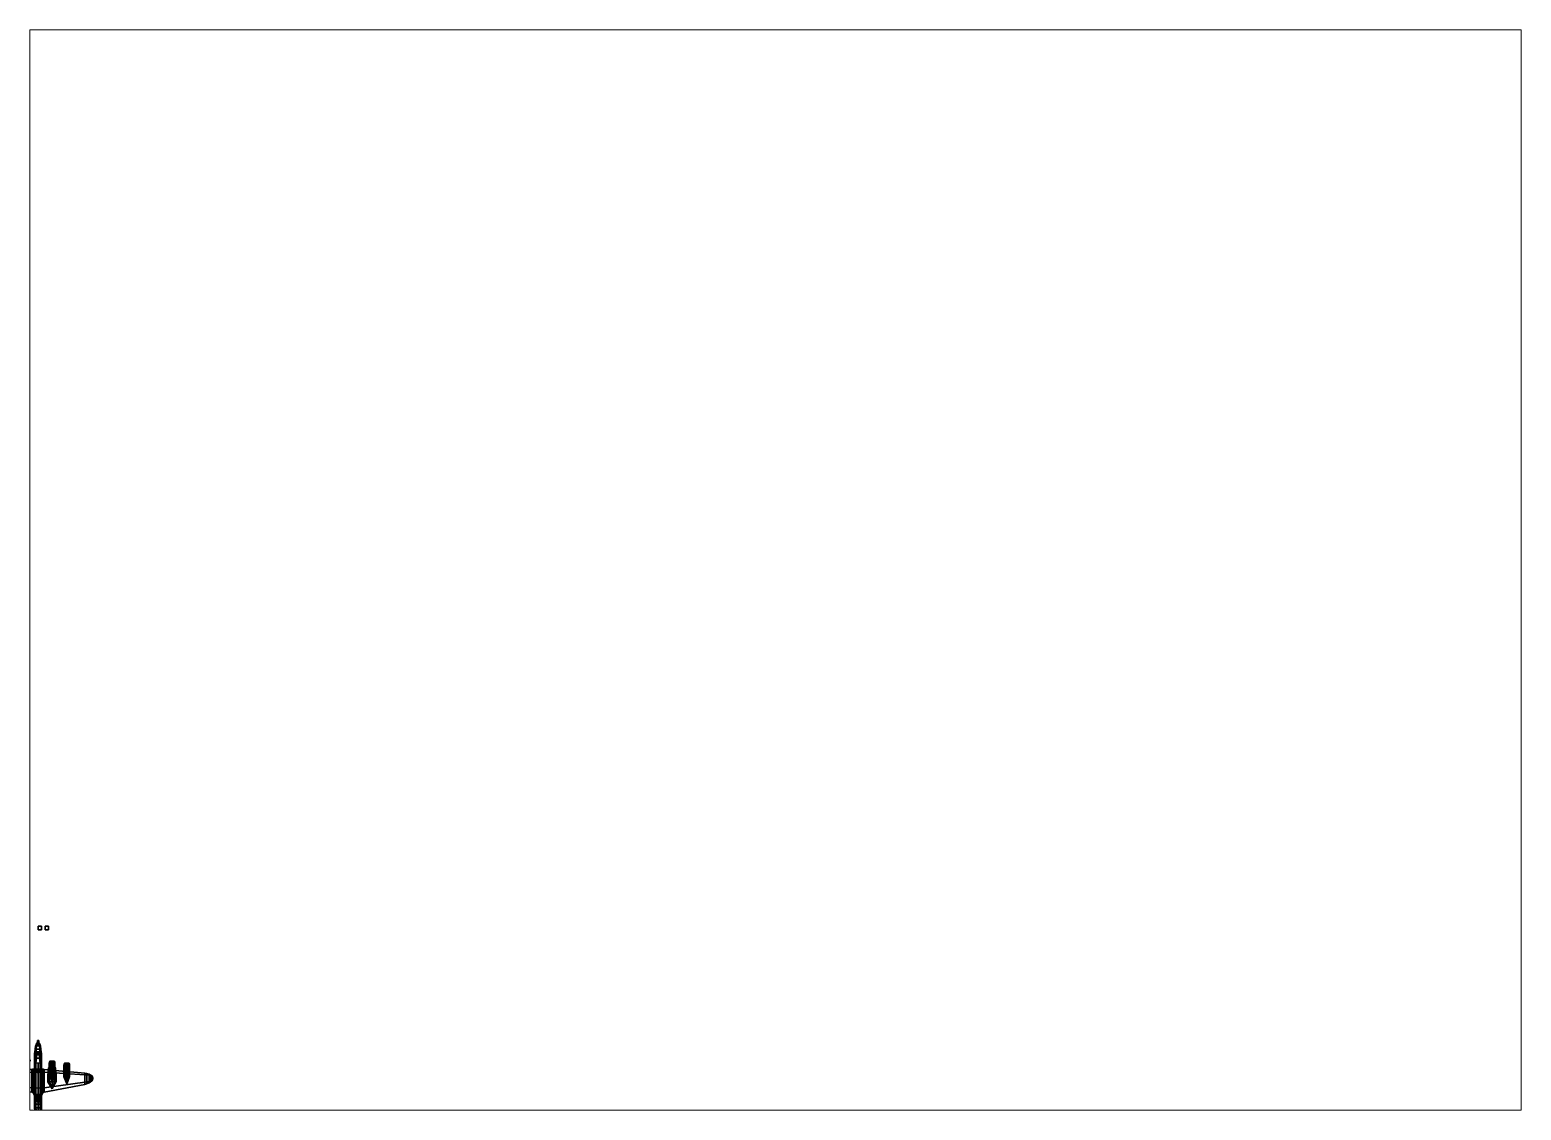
# Paper-space layout 'Layout1' of a CAD drawing. Header units: millimetres. Extents: x 28 to 251, y 20 to 181.
# The model-space entities are those that its viewports show. They can reach past a viewport. Long polylines and large blocks are cut down to what shows.
import ezdxf

# ---------------------------------------------------------------- set-up
doc = ezdxf.new("R2010")
doc.units = ezdxf.units.MM
for name, color, linetype in [('prop', 1, 'Continuous'), ('wing1', 5, 'Continuous'), ('wing2', 5, 'Continuous')]:
    doc.layers.add(name, color=color, linetype=linetype)

msp = doc.modelspace()

# ---------------------------------------------------------------- linework, layer by layer
for points in [[(1, 47.1, 1), (1, 47.1), (0, 47.1), (0, 47.1, 1)], [(1, 47.1), (1, 46.1), (0, 46.1), (0, 47.1)], [(0, 47.1), (0, 46.1), (0, 46.1, 1), (0, 47.1, 1)], [(0, 47.1, 1), (0, 46.1, 1), (1, 46.1, 1), (1, 47.1, 1)], [(1, 46.1, 1), (1, 46.1), (1, 47.1), (1, 47.1, 1)], [(3, 47.1), (3, 46.1), (2, 46.1), (2, 47.1)], [(2, 47.1), (2, 46.1), (3, 46.1), (3, 47.1)], [(0, 46.1, 1), (0, 46.1), (1, 46.1), (1, 46.1, 1)], [(-0.61, 13.01, 0.66), (-0.69, 13.01, 0.46), (-0.85, 12.11, 0.73), (-0.76, 12.11, 0.97)], [(-0.69, 13.01, 0.46), (-0.69, 13.01, -0.98), (-0.85, 12.11, -1.05), (-0.85, 12.11, 0.73)], [(-0.69, 13.01, -0.98), (-0.6, 13.01, -1.11), (-0.74, 12.11, -1.22), (-0.85, 12.11, -1.05)], [(-0.4, 13.01, 0.92), (-0.61, 13.01, 0.66), (-0.76, 12.11, 0.97), (-0.5, 12.11, 1.3)], [(-0.6, 13.01, -1.11), (-0.45, 13.01, -1.22), (-0.55, 12.11, -1.35), (-0.74, 12.11, -1.22)], [(-0.51, 13.42, 0.43), (-0.57, 13.42, 0.27), (-0.69, 13.01, 0.46), (-0.61, 13.01, 0.66)], [(-0.57, 13.42, 0.27), (-0.57, 13.42, -0.93), (-0.69, 13.01, -0.98), (-0.69, 13.01, 0.46)], [(-0.57, 13.42, -0.93), (-0.5, 13.42, -1.05), (-0.6, 13.01, -1.11), (-0.69, 13.01, -0.98)], [(-0.33, 13.42, 0.65), (-0.51, 13.42, 0.43), (-0.61, 13.01, 0.66), (-0.4, 13.01, 0.92)], [(-0.5, 13.42, -1.05), (-0.37, 13.42, -1.13), (-0.45, 13.01, -1.22), (-0.6, 13.01, -1.11)], [(-0.4, 13.82, -0.86), (-0.3, 13.83, -0.95), (-0.5, 13.42, -1.05), (-0.57, 13.42, -0.93)], [(-0.4, 13.82, -0.86), (-0.57, 13.42, -0.93), (-0.57, 13.42, 0.27), (-0.4, 13.82, 0.14)], [(-0.35, 13.77, 0.43), (-0.4, 13.82, 0.14), (-0.57, 13.42, 0.27), (-0.51, 13.42, 0.43)], [(-0.45, 13.01, -1.22), (0.45, 13.01, -1.22), (0.55, 12.11, -1.35), (-0.55, 12.11, -1.35)], [(-0.2, 13.62, 0.63), (-0.35, 13.77, 0.43), (-0.51, 13.42, 0.43), (-0.33, 13.42, 0.65)], [(-0.3, 13.83, -0.95), (-0.2, 13.83, -1.04), (-0.37, 13.42, -1.13), (-0.5, 13.42, -1.05)], [(-0.5, 12.11, 1.3), (0.5, 12.11, 1.3), (0.4, 13.01, 0.92), (-0.4, 13.01, 0.92)], [(-0.37, 13.42, -1.13), (0.37, 13.42, -1.13), (0.45, 13.01, -1.22), (-0.45, 13.01, -1.22)], [(0, 13.99, -0.86), (-0.4, 13.82, -0.86), (-0.4, 13.82, 0.14), (0, 13.99, 0.14)], [(0, 13.83, -1.04), (-0.2, 13.83, -1.04), (-0.4, 13.82, -0.86), (0, 13.99, -0.86)], [(0, 13.91, 0.43), (0, 13.99, 0.14), (-0.4, 13.82, 0.14), (-0.35, 13.77, 0.43)], [(-0.4, 13.01, 0.92), (0.4, 13.01, 0.92), (0.33, 13.42, 0.65), (-0.33, 13.42, 0.65)], [(-0.2, 13.83, -1.04), (0.2, 13.83, -1.04), (0.37, 13.42, -1.13), (-0.37, 13.42, -1.13)], [(0, 13.71, 0.63), (0, 13.91, 0.43), (-0.35, 13.77, 0.43), (-0.2, 13.62, 0.63)], [(-0.33, 13.42, 0.65), (0.33, 13.42, 0.65), (0.2, 13.62, 0.63), (-0.2, 13.62, 0.63)], [(-0.2, 13.62, 0.63), (0.2, 13.62, 0.63), (0, 13.71, 0.63)], [(-0.17, 14.57, 0.29), (-0.19, 14.57, 0.25), (-0.19, 13.83, 0.25), (-0.17, 13.83, 0.29)], [(-0.19, 14.57, 0.25), (-0.17, 14.57, 0.21), (-0.17, 13.83, 0.21), (-0.19, 13.83, 0.25)], [(-0.09, 14.57, 0.25), (-0.19, 14.57, 0.25), (-0.17, 14.57, 0.29), (-0.12, 14.57, 0.29)], [(-0.12, 14.57, 0.21), (-0.17, 14.57, 0.21), (-0.19, 14.57, 0.25), (-0.09, 14.57, 0.25)], [(-0.12, 14.57, 0.29), (-0.17, 14.57, 0.29), (-0.17, 13.83, 0.29), (-0.12, 13.83, 0.29)], [(-0.17, 14.57, 0.21), (-0.12, 14.57, 0.21), (-0.12, 13.83, 0.21), (-0.17, 13.83, 0.21)], [(-0.09, 14.57, 0.25), (-0.12, 14.57, 0.29), (-0.12, 13.83, 0.29), (-0.09, 13.83, 0.25)], [(-0.12, 14.57, 0.21), (-0.09, 14.57, 0.25), (-0.09, 13.83, 0.25), (-0.12, 13.83, 0.21)], [(0.4, 13.82, -0.86), (0, 13.99, -0.86), (0, 13.99, 0.14), (0.4, 13.82, 0.14)], [(0.2, 13.83, -1.04), (0, 13.83, -1.04), (0, 13.99, -0.86), (0.4, 13.82, -0.86)], [(0.35, 13.77, 0.43), (0.4, 13.82, 0.14), (0, 13.99, 0.14), (0, 13.91, 0.43)], [(0.2, 13.62, 0.63), (0.35, 13.77, 0.43), (0, 13.91, 0.43), (0, 13.71, 0.63)], [(0.09, 14.57, 0.25), (0.12, 14.57, 0.21), (0.12, 13.83, 0.21), (0.09, 13.83, 0.25)], [(0.12, 14.57, 0.29), (0.09, 14.57, 0.25), (0.09, 13.83, 0.25), (0.12, 13.83, 0.29)], [(0.17, 14.57, 0.21), (0.12, 14.57, 0.21), (0.09, 14.57, 0.25), (0.19, 14.57, 0.25)], [(0.19, 14.57, 0.25), (0.09, 14.57, 0.25), (0.12, 14.57, 0.29), (0.17, 14.57, 0.29)], [(0.12, 14.57, 0.21), (0.17, 14.57, 0.21), (0.17, 13.83, 0.21), (0.12, 13.83, 0.21)], [(0.17, 14.57, 0.29), (0.12, 14.57, 0.29), (0.12, 13.83, 0.29), (0.17, 13.83, 0.29)], [(0.17, 14.57, 0.21), (0.19, 14.57, 0.25), (0.19, 13.83, 0.25), (0.17, 13.83, 0.21)], [(0.19, 14.57, 0.25), (0.17, 14.57, 0.29), (0.17, 13.83, 0.29), (0.19, 13.83, 0.25)], [(0.5, 13.42, -1.05), (0.37, 13.42, -1.13), (0.2, 13.83, -1.04), (0.3, 13.83, -0.95)], [(0.33, 13.42, 0.65), (0.51, 13.42, 0.43), (0.35, 13.77, 0.43), (0.2, 13.62, 0.63)], [(0.57, 13.42, -0.93), (0.5, 13.42, -1.05), (0.3, 13.83, -0.95), (0.4, 13.82, -0.86)], [(0.4, 13.01, 0.92), (0.61, 13.01, 0.66), (0.51, 13.42, 0.43), (0.33, 13.42, 0.65)], [(0.51, 13.42, 0.43), (0.57, 13.42, 0.27), (0.4, 13.82, 0.14), (0.35, 13.77, 0.43)], [(0.6, 13.01, -1.11), (0.45, 13.01, -1.22), (0.37, 13.42, -1.13), (0.5, 13.42, -1.05)], [(0.57, 13.42, -0.93), (0.4, 13.82, -0.86), (0.4, 13.82, 0.14), (0.57, 13.42, 0.27)], [(0.5, 12.11, 1.3), (0.76, 12.11, 0.97), (0.61, 13.01, 0.66), (0.4, 13.01, 0.92)], [(0.74, 12.11, -1.22), (0.55, 12.11, -1.35), (0.45, 13.01, -1.22), (0.6, 13.01, -1.11)], [(0.69, 13.01, -0.98), (0.6, 13.01, -1.11), (0.5, 13.42, -1.05), (0.57, 13.42, -0.93)], [(0.61, 13.01, 0.66), (0.69, 13.01, 0.46), (0.57, 13.42, 0.27), (0.51, 13.42, 0.43)], [(0.69, 13.01, 0.46), (0.69, 13.01, -0.98), (0.57, 13.42, -0.93), (0.57, 13.42, 0.27)], [(0.85, 12.11, -1.05), (0.74, 12.11, -1.22), (0.6, 13.01, -1.11), (0.69, 13.01, -0.98)], [(0.76, 12.11, 0.97), (0.85, 12.11, 0.73), (0.69, 13.01, 0.46), (0.61, 13.01, 0.66)], [(0.85, 12.11, 0.73), (0.85, 12.11, -1.05), (0.69, 13.01, -0.98), (0.69, 13.01, 0.46)], [(-0.84, 11.32, 1.22), (-0.94, 11.32, 0.95), (-0.98, 10.92, 0.95), (-0.88, 10.92, 1.22)], [(-0.94, 11.32, 0.95), (-0.94, 11.32, -1.02), (-0.98, 10.92, -1.02), (-0.98, 10.92, 0.95)], [(-0.94, 11.32, -1.02), (-0.82, 11.32, -1.21), (-0.86, 10.92, -1.21), (-0.98, 10.92, -1.02)], [(-0.98, 10.92, 0.95), (-0.98, 10.92, -1.02), (-0.98, -3.55, -1.02), (-0.98, -3.55, 0.95)], [(-0.98, 10.92, -1.02), (-0.86, 10.92, -1.21), (-0.86, -3.55, -1.21), (-0.98, -3.55, -1.02)], [(-0.88, 10.92, 1.22), (-0.98, 10.92, 0.95), (-0.98, -4.58, 0.95), (-0.88, -4.58, 1.22)], [(-0.76, 12.11, 0.97), (-0.85, 12.11, 0.73), (-0.94, 11.32, 0.95), (-0.84, 11.32, 1.22)], [(-0.85, 12.11, 0.73), (-0.85, 12.11, -1.05), (-0.94, 11.32, -1.02), (-0.94, 11.32, 0.95)], [(-0.85, 12.11, -1.05), (-0.74, 12.11, -1.22), (-0.82, 11.32, -1.21), (-0.94, 11.32, -1.02)], [(-0.55, 11.32, 1.58), (-0.84, 11.32, 1.22), (-0.88, 10.92, 1.22), (-0.59, 10.92, 1.58)], [(-0.59, 10.92, 1.58), (-0.88, 10.92, 1.22), (-0.88, -4.58, 1.22), (-0.59, -4.58, 1.58)], [(-0.87, 10.53, 1.23), (-0.68, 10.53, 1.94), (-0.4, 10.72, 1.94), (-0.56, 10.92, 1.58)], [(-0.87, 9.59, 1.23), (-0.68, 9.59, 1.94), (-0.68, 10.53, 1.94), (-0.87, 10.53, 1.23)], [(-0.87, 8.21, 1.23), (-0.59, 8.21, 1.58), (-0.68, 9.59, 1.94), (-0.87, 9.59, 1.23)], [(-0.82, 11.32, -1.21), (-0.61, 11.32, -1.35), (-0.65, 10.92, -1.35), (-0.86, 10.92, -1.21)], [(-0.86, 10.92, -1.21), (-0.65, 10.92, -1.35), (-0.65, -3.55, -1.35), (-0.86, -3.55, -1.21)], [(-0.5, 12.11, 1.3), (-0.76, 12.11, 0.97), (-0.84, 11.32, 1.22), (-0.55, 11.32, 1.58)], [(-0.74, 12.11, -1.22), (-0.55, 12.11, -1.35), (-0.61, 11.32, -1.35), (-0.82, 11.32, -1.21)], [(-0.68, 10.53, 1.94), (-0.46, 10.53, 2.13), (0, 10.53, 2.13), (-0.4, 10.72, 1.94)], [(-0.68, 9.59, 1.94), (-0.46, 9.59, 2.13), (-0.46, 10.53, 2.13), (-0.68, 10.53, 1.94)], [(-0.59, 8.21, 1.58), (-0.59, 8.21, 1.58), (-0.46, 9.59, 2.13), (-0.68, 9.59, 1.94)], [(0.65, 10.92, -1.35), (-0.65, 10.92, -1.35), (-0.61, 11.32, -1.35), (0.61, 11.32, -1.35)], [(0.65, -3.55, -1.35), (-0.65, -3.55, -1.35), (-0.65, 10.92, -1.35), (0.65, 10.92, -1.35)], [(-0.55, 12.11, -1.35), (0.55, 12.11, -1.35), (0.61, 11.32, -1.35), (-0.61, 11.32, -1.35)], [(0.55, 11.32, 1.58), (-0.55, 11.32, 1.58), (-0.59, 10.92, 1.58), (0.59, 10.92, 1.58)], [(0.59, 10.92, 1.58), (-0.59, 10.92, 1.58), (-0.59, -4.58, 1.58), (0.59, -4.58, 1.58)], [(0.46, 9.59, 2.13), (-0.46, 9.59, 2.13), (-0.59, 8.21, 1.58), (0.59, 8.21, 1.58)], [(-0.56, 10.92, 1.58), (-0.4, 10.72, 1.94), (0, 10.93, 1.94), (0, 11.32, 1.58)], [(-0.55, 11.32, 1.58), (0.55, 11.32, 1.58), (0.5, 12.11, 1.3), (-0.5, 12.11, 1.3)], [(0.46, 10.53, 2.13), (-0.46, 10.53, 2.13), (-0.46, 9.59, 2.13), (0.46, 9.59, 2.13)], [(-0.4, 10.72, 1.94), (0, 10.53, 2.13), (0, 10.53, 2.13), (0, 10.93, 1.94)], [(0, 11.32, 1.58), (0, 10.93, 1.94), (0.4, 10.72, 1.94), (0.56, 10.92, 1.58)], [(0, 10.93, 1.94), (0, 10.53, 2.13), (0, 10.53, 2.13), (0.4, 10.72, 1.94)], [(0.4, 10.72, 1.94), (0, 10.53, 2.13), (0.46, 10.53, 2.13), (0.68, 10.53, 1.94)], [(0.56, 10.92, 1.58), (0.4, 10.72, 1.94), (0.68, 10.53, 1.94), (0.87, 10.53, 1.23)], [(0.68, 10.53, 1.94), (0.46, 10.53, 2.13), (0.46, 9.59, 2.13), (0.68, 9.59, 1.94)], [(0.68, 9.59, 1.94), (0.46, 9.59, 2.13), (0.59, 8.21, 1.58)], [(0.55, 11.32, 1.58), (0.84, 11.32, 1.22), (0.76, 12.11, 0.97), (0.5, 12.11, 1.3)], [(0.82, 11.32, -1.21), (0.61, 11.32, -1.35), (0.55, 12.11, -1.35), (0.74, 12.11, -1.22)], [(0.59, 10.92, 1.58), (0.88, 10.92, 1.22), (0.84, 11.32, 1.22), (0.55, 11.32, 1.58)], [(0.59, -4.58, 1.58), (0.88, -4.58, 1.22), (0.88, 10.92, 1.22), (0.59, 10.92, 1.58)], [(0.87, 9.59, 1.23), (0.68, 9.59, 1.94), (0.59, 8.21, 1.58), (0.87, 8.21, 1.23)], [(0.86, 10.92, -1.21), (0.65, 10.92, -1.35), (0.61, 11.32, -1.35), (0.82, 11.32, -1.21)], [(0.86, -3.55, -1.21), (0.65, -3.55, -1.35), (0.65, 10.92, -1.35), (0.86, 10.92, -1.21)], [(0.87, 10.53, 1.23), (0.68, 10.53, 1.94), (0.68, 9.59, 1.94), (0.87, 9.59, 1.23)], [(0.94, 11.32, -1.02), (0.82, 11.32, -1.21), (0.74, 12.11, -1.22), (0.85, 12.11, -1.05)], [(0.84, 11.32, 1.22), (0.94, 11.32, 0.95), (0.85, 12.11, 0.73), (0.76, 12.11, 0.97)], [(0.98, 10.92, -1.02), (0.86, 10.92, -1.21), (0.82, 11.32, -1.21), (0.94, 11.32, -1.02)], [(0.88, 10.92, 1.22), (0.98, 10.92, 0.95), (0.94, 11.32, 0.95), (0.84, 11.32, 1.22)], [(0.94, 11.32, 0.95), (0.94, 11.32, -1.02), (0.85, 12.11, -1.05), (0.85, 12.11, 0.73)], [(0.98, -3.55, -1.02), (0.86, -3.55, -1.21), (0.86, 10.92, -1.21), (0.98, 10.92, -1.02)], [(0.88, -4.58, 1.22), (0.98, -4.58, 0.95), (0.98, 10.92, 0.95), (0.88, 10.92, 1.22)], [(0.98, 10.92, 0.95), (0.98, 10.92, -1.02), (0.94, 11.32, -1.02), (0.94, 11.32, 0.95)], [(0.98, -3.55, 0.95), (0.98, -3.55, -1.02), (0.98, 10.92, -1.02), (0.98, 10.92, 0.95)], [(-0.16, 6.09, 2.03), (-0.18, 6, 2.03), (-0.09, 6, 2.19), (-0.08, 6.09, 2.17)], [(-0.08, 6.09, 1.9), (-0.09, 6, 1.87), (-0.18, 6, 2.03), (-0.16, 6.09, 2.03)], [(-0.09, 6, 2.19), (-0.18, 6, 2.03), (-0.18, 5.79, 2.03), (-0.09, 5.79, 2.19)], [(-0.18, 6, 2.03), (-0.09, 6, 1.87), (-0.09, 5.79, 1.87), (-0.18, 5.79, 2.03)], [(-0.16, 5.57, 2.03), (-0.18, 5.79, 2.03), (-0.09, 5.79, 1.87), (-0.08, 5.57, 1.9)], [(-0.08, 5.57, 2.17), (-0.09, 5.79, 2.19), (-0.18, 5.79, 2.03), (-0.16, 5.57, 2.03)], [(-0.09, 6.16, 2.03), (-0.16, 6.09, 2.03), (-0.08, 6.09, 2.17), (-0.04, 6.16, 2.11)], [(-0.04, 6.16, 1.95), (-0.08, 6.09, 1.9), (-0.16, 6.09, 2.03), (-0.09, 6.16, 2.03)], [(-0.09, 5.29, 2.03), (-0.16, 5.57, 2.03), (-0.08, 5.57, 1.9), (-0.04, 5.29, 1.95)], [(-0.04, 5.29, 2.11), (-0.08, 5.57, 2.17), (-0.16, 5.57, 2.03), (-0.09, 5.29, 2.03)], [(0, 6.18, 2.03), (-0.09, 6.16, 2.03), (-0.04, 6.16, 2.11), (0, 6.18, 2.03)], [(0, 6.18, 2.03), (-0.04, 6.16, 1.95), (-0.09, 6.16, 2.03), (0, 6.18, 2.03)], [(-0.08, 6.09, 2.17), (-0.09, 6, 2.19), (0.09, 6, 2.19), (0.08, 6.09, 2.17)], [(0.08, 6.09, 1.9), (0.09, 6, 1.87), (-0.09, 6, 1.87), (-0.08, 6.09, 1.9)], [(0.09, 6, 2.19), (-0.09, 6, 2.19), (-0.09, 5.79, 2.19), (0.09, 5.79, 2.19)], [(-0.09, 6, 1.87), (0.09, 6, 1.87), (0.09, 5.79, 1.87), (-0.09, 5.79, 1.87)], [(-0.08, 5.57, 1.9), (-0.09, 5.79, 1.87), (0.09, 5.79, 1.87), (0.08, 5.57, 1.9)], [(0.08, 5.57, 2.17), (0.09, 5.79, 2.19), (-0.09, 5.79, 2.19), (-0.08, 5.57, 2.17)], [(0, 5.17, 2.03), (-0.09, 5.29, 2.03), (-0.04, 5.29, 1.95), (0, 5.17, 2.03)], [(0, 5.17, 2.03), (-0.04, 5.29, 2.11), (-0.09, 5.29, 2.03), (0, 5.17, 2.03)], [(-0.04, 6.16, 2.11), (-0.08, 6.09, 2.17), (0.08, 6.09, 2.17), (0.04, 6.16, 2.11)], [(0.04, 6.16, 1.95), (0.08, 6.09, 1.9), (-0.08, 6.09, 1.9), (-0.04, 6.16, 1.95)], [(-0.04, 5.29, 1.95), (-0.08, 5.57, 1.9), (0.08, 5.57, 1.9), (0.04, 5.29, 1.95)], [(0.04, 5.29, 2.11), (0.08, 5.57, 2.17), (-0.08, 5.57, 2.17), (-0.04, 5.29, 2.11)], [(0, 6.18, 2.03), (-0.04, 6.16, 2.11), (0.04, 6.16, 2.11), (0, 6.18, 2.03)], [(0, 6.18, 2.03), (0.04, 6.16, 1.95), (-0.04, 6.16, 1.95), (0, 6.18, 2.03)], [(0, 5.17, 2.03), (-0.04, 5.29, 1.95), (0.04, 5.29, 1.95), (0, 5.17, 2.03)], [(0, 5.17, 2.03), (0.04, 5.29, 2.11), (-0.04, 5.29, 2.11), (0, 5.17, 2.03)], [(0, 7.91, 1.58), (0, 7.69, 1.58), (0, 7.74, 2.96), (0, 7.91, 2.96)], [(0, 7.91, 2.96), (0, 7.74, 2.96), (0, 7.69, 1.58), (0, 7.91, 1.58)], [(0, 7.74, 2.88), (0, -10.39, 5.07), (0, -10.43, 5.1), (0, 7.74, 2.93)], [(0, 7.74, 2.93), (0, -10.43, 5.1), (0, -10.39, 5.07), (0, 7.74, 2.88)], [(0, 6.18, 2.03), (0.04, 6.16, 2.11), (0.09, 6.16, 2.03), (0, 6.18, 2.03)], [(0, 6.18, 2.03), (0.09, 6.16, 2.03), (0.04, 6.16, 1.95), (0, 6.18, 2.03)], [(0, 5.93, 1.88), (0, 5.64, 1.89), (0, 5.64, 1.58), (0, 5.93, 1.58)], [(0, 5.93, 1.58), (0, 5.64, 1.58), (0, 5.64, 1.89), (0, 5.93, 1.88)], [(0, 5.17, 2.03), (0.04, 5.29, 1.95), (0.09, 5.29, 2.03), (0, 5.17, 2.03)], [(0, 5.17, 2.03), (0.09, 5.29, 2.03), (0.04, 5.29, 2.11), (0, 5.17, 2.03)], [(0.04, 6.16, 2.11), (0.08, 6.09, 2.17), (0.16, 6.09, 2.03), (0.09, 6.16, 2.03)], [(0.04, 5.29, 1.95), (0.08, 5.57, 1.9), (0.16, 5.57, 2.03), (0.09, 5.29, 2.03)], [(0.09, 6.16, 2.03), (0.16, 6.09, 2.03), (0.08, 6.09, 1.9), (0.04, 6.16, 1.95)], [(0.09, 5.29, 2.03), (0.16, 5.57, 2.03), (0.08, 5.57, 2.17), (0.04, 5.29, 2.11)], [(0.08, 6.09, 2.17), (0.09, 6, 2.19), (0.18, 6, 2.03), (0.16, 6.09, 2.03)], [(0.16, 6.09, 2.03), (0.18, 6, 2.03), (0.09, 6, 1.87), (0.08, 6.09, 1.9)], [(0.08, 5.57, 1.9), (0.09, 5.79, 1.87), (0.18, 5.79, 2.03), (0.16, 5.57, 2.03)], [(0.16, 5.57, 2.03), (0.18, 5.79, 2.03), (0.09, 5.79, 2.19), (0.08, 5.57, 2.17)], [(0.18, 6, 2.03), (0.09, 6, 2.19), (0.09, 5.79, 2.19), (0.18, 5.79, 2.03)], [(0.09, 6, 1.87), (0.18, 6, 2.03), (0.18, 5.79, 2.03), (0.09, 5.79, 1.87)], [(-0.98, -3.55, 0.95), (-0.98, -3.55, -1.02), (-0.98, -4.58, -0.93), (-0.98, -4.58, 0.95)], [(-0.98, -3.55, -1.02), (-0.86, -3.55, -1.21), (-0.86, -4.58, -1.12), (-0.98, -4.58, -0.93)], [(-0.86, -3.55, -1.21), (-0.65, -3.55, -1.35), (-0.65, -4.58, -1.26), (-0.86, -4.58, -1.12)], [(-0.38, -0.92, 1.8), (-0.43, -0.84, 1.43), (-0.7, -1.21, 1.43), (-0.61, -1.24, 1.8)], [(-0.61, -1.24, 1.8), (-0.7, -1.21, 1.43), (-0.7, -1.67, 1.43), (-0.61, -1.64, 1.8)], [(-0.61, -1.64, 1.8), (-0.7, -1.67, 1.43), (-0.43, -2.04, 1.43), (-0.38, -1.96, 1.8)], [(0.65, -4.58, -1.26), (-0.65, -4.58, -1.26), (-0.65, -3.55, -1.35), (0.65, -3.55, -1.35)], [(-0.22, -1.14, 2.07), (-0.38, -0.92, 1.8), (-0.61, -1.24, 1.8), (-0.35, -1.33, 2.07)], [(-0.35, -1.33, 2.07), (-0.61, -1.24, 1.8), (-0.61, -1.64, 1.8), (-0.35, -1.55, 2.07)], [(-0.35, -1.55, 2.07), (-0.61, -1.64, 1.8), (-0.38, -1.96, 1.8), (-0.22, -1.74, 2.07)], [(0, -0.8, 1.8), (0, -0.7, 1.43), (-0.43, -0.84, 1.43), (-0.38, -0.92, 1.8)], [(-0.38, -1.96, 1.8), (-0.43, -2.04, 1.43), (0, -2.18, 1.43), (0, -2.08, 1.8)], [(0, -1.07, 2.07), (0, -0.8, 1.8), (-0.38, -0.92, 1.8), (-0.22, -1.14, 2.07)], [(-0.22, -1.74, 2.07), (-0.38, -1.96, 1.8), (0, -2.08, 1.8), (0, -1.81, 2.07)], [(0, -1.44, 2.17), (-0.22, -1.14, 2.07), (-0.35, -1.33, 2.07), (0, -1.44, 2.17)], [(0, -1.44, 2.17), (-0.35, -1.33, 2.07), (-0.35, -1.55, 2.07), (0, -1.44, 2.17)], [(0, -1.44, 2.17), (-0.35, -1.55, 2.07), (-0.22, -1.74, 2.07), (0, -1.44, 2.17)], [(0, -1.44, 2.17), (0, -1.07, 2.07), (-0.22, -1.14, 2.07), (0, -1.44, 2.17)], [(0, -1.44, 2.17), (-0.22, -1.74, 2.07), (0, -1.81, 2.07), (0, -1.44, 2.17)], [(-0.19, -2.56, 1.8), (-0.17, -2.56, 1.84), (-0.17, -1.82, 1.84), (-0.19, -1.82, 1.8)], [(-0.17, -2.56, 1.76), (-0.19, -2.56, 1.8), (-0.19, -1.82, 1.8), (-0.17, -1.82, 1.76)], [(-0.12, -2.56, 1.84), (-0.17, -2.56, 1.84), (-0.19, -2.56, 1.8), (-0.09, -2.56, 1.8)], [(-0.09, -2.56, 1.8), (-0.19, -2.56, 1.8), (-0.17, -2.56, 1.76), (-0.12, -2.56, 1.76)], [(-0.17, -2.56, 1.84), (-0.12, -2.56, 1.84), (-0.12, -1.82, 1.84), (-0.17, -1.82, 1.84)], [(-0.12, -2.56, 1.76), (-0.17, -2.56, 1.76), (-0.17, -1.82, 1.76), (-0.12, -1.82, 1.76)], [(-0.12, -2.56, 1.84), (-0.09, -2.56, 1.8), (-0.09, -1.82, 1.8), (-0.12, -1.82, 1.84)], [(-0.09, -2.56, 1.8), (-0.12, -2.56, 1.76), (-0.12, -1.82, 1.76), (-0.09, -1.82, 1.8)], [(0.38, -0.92, 1.8), (0.43, -0.84, 1.43), (0, -0.7, 1.43), (0, -0.8, 1.8)], [(0.22, -1.14, 2.07), (0.38, -0.92, 1.8), (0, -0.8, 1.8), (0, -1.07, 2.07)], [(0, -1.44, 2.17), (0.22, -1.14, 2.07), (0, -1.07, 2.07), (0, -1.44, 2.17)], [(0, -1.44, 2.17), (0.35, -1.33, 2.07), (0.22, -1.14, 2.07), (0, -1.44, 2.17)], [(0, -1.44, 2.17), (0.35, -1.55, 2.07), (0.35, -1.33, 2.07), (0, -1.44, 2.17)], [(0, -1.44, 2.17), (0, -1.81, 2.07), (0.22, -1.74, 2.07), (0, -1.44, 2.17)], [(0, -1.44, 2.17), (0.22, -1.74, 2.07), (0.35, -1.55, 2.07), (0, -1.44, 2.17)], [(0, -1.81, 2.07), (0, -2.08, 1.8), (0.38, -1.96, 1.8), (0.22, -1.74, 2.07)], [(0, -2.08, 1.8), (0, -2.18, 1.43), (0.43, -2.04, 1.43), (0.38, -1.96, 1.8)], [(0.12, -2.56, 1.76), (0.09, -2.56, 1.8), (0.09, -1.82, 1.8), (0.12, -1.82, 1.76)], [(0.09, -2.56, 1.8), (0.12, -2.56, 1.84), (0.12, -1.82, 1.84), (0.09, -1.82, 1.8)], [(0.19, -2.56, 1.8), (0.09, -2.56, 1.8), (0.12, -2.56, 1.76), (0.17, -2.56, 1.76)], [(0.17, -2.56, 1.84), (0.12, -2.56, 1.84), (0.09, -2.56, 1.8), (0.19, -2.56, 1.8)], [(0.17, -2.56, 1.76), (0.12, -2.56, 1.76), (0.12, -1.82, 1.76), (0.17, -1.82, 1.76)], [(0.12, -2.56, 1.84), (0.17, -2.56, 1.84), (0.17, -1.82, 1.84), (0.12, -1.82, 1.84)], [(0.19, -2.56, 1.8), (0.17, -2.56, 1.76), (0.17, -1.82, 1.76), (0.19, -1.82, 1.8)], [(0.17, -2.56, 1.84), (0.19, -2.56, 1.8), (0.19, -1.82, 1.8), (0.17, -1.82, 1.84)], [(0.35, -1.33, 2.07), (0.61, -1.24, 1.8), (0.38, -0.92, 1.8), (0.22, -1.14, 2.07)], [(0.22, -1.74, 2.07), (0.38, -1.96, 1.8), (0.61, -1.64, 1.8), (0.35, -1.55, 2.07)], [(0.35, -1.55, 2.07), (0.61, -1.64, 1.8), (0.61, -1.24, 1.8), (0.35, -1.33, 2.07)], [(0.61, -1.24, 1.8), (0.7, -1.21, 1.43), (0.43, -0.84, 1.43), (0.38, -0.92, 1.8)], [(0.38, -1.96, 1.8), (0.43, -2.04, 1.43), (0.7, -1.67, 1.43), (0.61, -1.64, 1.8)], [(0.61, -1.64, 1.8), (0.7, -1.67, 1.43), (0.7, -1.21, 1.43), (0.61, -1.24, 1.8)], [(0.86, -4.58, -1.12), (0.65, -4.58, -1.26), (0.65, -3.55, -1.35), (0.86, -3.55, -1.21)], [(0.98, -4.58, -0.93), (0.86, -4.58, -1.12), (0.86, -3.55, -1.21), (0.98, -3.55, -1.02)], [(0.98, -4.58, 0.95), (0.98, -4.58, -0.93), (0.98, -3.55, -1.02), (0.98, -3.55, 0.95)], [(-0.98, -4.58, 0.95), (-0.98, -4.58, -0.93), (-0.57, -13.49, 0.12), (-0.57, -13.49, 1.21)], [(-0.98, -4.58, -0.93), (-0.86, -4.58, -1.12), (-0.5, -13.49, 0.01), (-0.57, -13.49, 0.12)], [(-0.88, -4.58, 1.22), (-0.98, -4.58, 0.95), (-0.57, -13.49, 1.21), (-0.51, -13.49, 1.37)], [(-0.59, -4.58, 1.58), (-0.88, -4.58, 1.22), (-0.51, -13.49, 1.37), (-0.34, -13.49, 1.58)], [(-0.86, -4.58, -1.12), (-0.65, -4.58, -1.26), (-0.38, -13.49, -0.07), (-0.5, -13.49, 0.01)], [(0.38, -13.49, -0.07), (-0.38, -13.49, -0.07), (-0.65, -4.58, -1.26), (0.65, -4.58, -1.26)], [(0.59, -4.58, 1.58), (-0.59, -4.58, 1.58), (-0.34, -13.49, 1.58), (0.34, -13.49, 1.58)], [(0, -4.6, -1.42), (0, -6.92, -1.12), (0, -6.92, -1.21), (0, -4.6, -1.53)], [(0, -4.6, -1.53), (0, -6.92, -1.21), (0, -6.92, -1.12), (0, -4.6, -1.42)], [(0, -4.75, -1.23), (0, -4.87, -1.22), (0, -4.87, -1.39), (0, -4.75, -1.4)], [(0, -4.75, -1.4), (0, -4.87, -1.39), (0, -4.87, -1.22), (0, -4.75, -1.23)], [(0, -5.66, -1.28), (0, -5.78, -1.27), (0, -5.78, -1.1), (0, -5.66, -1.11)], [(0, -5.66, -1.11), (0, -5.78, -1.1), (0, -5.78, -1.27), (0, -5.66, -1.28)], [(0, -6.55, -0.99), (0, -6.67, -0.98), (0, -6.67, -1.15), (0, -6.55, -1.17)], [(0, -6.55, -1.17), (0, -6.67, -1.15), (0, -6.67, -0.98), (0, -6.55, -0.99)], [(0.34, -13.49, 1.58), (0.51, -13.49, 1.37), (0.88, -4.58, 1.22), (0.59, -4.58, 1.58)], [(0.5, -13.49, 0.01), (0.38, -13.49, -0.07), (0.65, -4.58, -1.26), (0.86, -4.58, -1.12)], [(0.57, -13.49, 0.12), (0.5, -13.49, 0.01), (0.86, -4.58, -1.12), (0.98, -4.58, -0.93)], [(0.51, -13.49, 1.37), (0.57, -13.49, 1.21), (0.98, -4.58, 0.95), (0.88, -4.58, 1.22)], [(0.57, -13.49, 1.21), (0.57, -13.49, 0.12), (0.98, -4.58, -0.93), (0.98, -4.58, 0.95)]]:
    msp.add_3dface(points)
at = {"layer": 'prop'}
for points in [[(-4, 8.9, 0.44), (-4.01, 8.9, 0.47), (-4.84, 8.9, 0.12), (-4.7, 8.9, -0.12)], [(-4.7, 8.9, -0.12), (-4.84, 8.9, 0.12), (-4.01, 8.9, 0.47), (-4, 8.9, 0.44)], [(-4.09, 8.97, 0.61), (-4.19, 8.97, 0.45), (-4.19, 8.73, 0.45), (-4.09, 8.73, 0.61)], [(-4.19, 8.97, 0.45), (-4.09, 8.97, 0.29), (-4.09, 8.73, 0.29), (-4.19, 8.73, 0.45)], [(-3.81, 8.97, 0.45), (-4.19, 8.97, 0.45), (-4.09, 8.97, 0.61), (-3.9, 8.97, 0.61)], [(-3.9, 8.97, 0.29), (-4.09, 8.97, 0.29), (-4.19, 8.97, 0.45), (-3.81, 8.97, 0.45)], [(-4.15, 8.9, 1.34), (-3.87, 8.9, 1.34), (-3.86, 8.9, 1.62), (-4.16, 8.9, 1.62)], [(-4.16, 8.9, 1.62), (-3.86, 8.9, 1.62), (-3.87, 8.9, 1.34), (-4.15, 8.9, 1.34)], [(-4.16, 8.9, 2.16), (-3.86, 8.9, 2.16), (-3.86, 8.9, 1.62), (-4.16, 8.9, 1.62)], [(-4.16, 8.9, 1.62), (-3.86, 8.9, 1.62), (-3.86, 8.9, 2.16), (-4.16, 8.9, 2.16)], [(-4.16, 8.9, 2.16), (-3.86, 8.9, 2.16), (-3.91, 8.9, 2.52), (-4.11, 8.9, 2.52)], [(-4.11, 8.9, 2.52), (-3.91, 8.9, 2.52), (-3.86, 8.9, 2.16), (-4.16, 8.9, 2.16)], [(-4.15, 8.9, 1.34), (-3.87, 8.9, 1.34), (-3.98, 8.9, 0.45), (-4.01, 8.9, 0.45)], [(-4.01, 8.9, 0.45), (-3.98, 8.9, 0.45), (-3.87, 8.9, 1.34), (-4.15, 8.9, 1.34)], [(-4.06, 9.35, 0.55), (-4.12, 9.35, 0.45), (-4.12, 8.97, 0.45), (-4.06, 8.97, 0.55)], [(-4.12, 9.35, 0.45), (-4.06, 9.35, 0.35), (-4.06, 8.97, 0.35), (-4.12, 8.97, 0.45)], [(-3.94, 9.35, 0.55), (-4.06, 9.35, 0.35), (-4.12, 9.35, 0.45), (-4.06, 9.35, 0.55)], [(-4.05, 8.9, 2.68), (-3.97, 8.9, 2.68), (-3.91, 8.9, 2.52), (-4.11, 8.9, 2.52)], [(-4.11, 8.9, 2.52), (-3.91, 8.9, 2.52), (-3.97, 8.9, 2.68), (-4.05, 8.9, 2.68)], [(-3.9, 8.97, 0.61), (-4.09, 8.97, 0.61), (-4.09, 8.73, 0.61), (-3.9, 8.73, 0.61)], [(-4.09, 8.97, 0.29), (-3.9, 8.97, 0.29), (-3.9, 8.73, 0.29), (-4.09, 8.73, 0.29)], [(-3.94, 9.35, 0.55), (-4.06, 9.35, 0.55), (-4.06, 8.97, 0.55), (-3.94, 8.97, 0.55)], [(-4.06, 9.35, 0.35), (-3.94, 9.35, 0.35), (-3.94, 8.97, 0.35), (-4.06, 8.97, 0.35)], [(-3.88, 9.35, 0.45), (-3.94, 9.35, 0.35), (-4.06, 9.35, 0.35), (-3.94, 9.35, 0.55)], [(-4, 8.9, 0.46), (-4.01, 8.9, 0.43), (-3.29, 8.9, -0.11), (-3.15, 8.9, 0.13)], [(-3.15, 8.9, 0.13), (-3.29, 8.9, -0.11), (-4.01, 8.9, 0.43), (-4, 8.9, 0.46)], [(-3.88, 9.35, 0.45), (-3.94, 9.35, 0.55), (-3.94, 8.97, 0.55), (-3.88, 8.97, 0.45)], [(-3.94, 9.35, 0.35), (-3.88, 9.35, 0.45), (-3.88, 8.97, 0.45), (-3.94, 8.97, 0.35)], [(-3.81, 8.97, 0.45), (-3.9, 8.97, 0.61), (-3.9, 8.73, 0.61), (-3.81, 8.73, 0.45)], [(-3.9, 8.97, 0.29), (-3.81, 8.97, 0.45), (-3.81, 8.73, 0.45), (-3.9, 8.73, 0.29)], [(-2.91, 8.9, 0), (-3.06, 8.9, -0.26), (-3.29, 8.9, -0.11), (-3.15, 8.9, 0.13)], [(-3.15, 8.9, 0.13), (-3.29, 8.9, -0.11), (-3.06, 8.9, -0.26), (-2.91, 8.9, 0)], [(-2.44, 8.9, -0.27), (-2.59, 8.9, -0.53), (-3.06, 8.9, -0.26), (-2.91, 8.9, 0)], [(-2.91, 8.9, 0), (-3.06, 8.9, -0.26), (-2.59, 8.9, -0.53), (-2.44, 8.9, -0.27)], [(-2.44, 8.9, -0.27), (-2.59, 8.9, -0.53), (-2.25, 8.9, -0.66), (-2.15, 8.9, -0.49)], [(-2.15, 8.9, -0.49), (-2.25, 8.9, -0.66), (-2.59, 8.9, -0.53), (-2.44, 8.9, -0.27)], [(-2.04, 8.9, -0.62), (-2.08, 8.9, -0.69), (-2.25, 8.9, -0.66), (-2.15, 8.9, -0.49)], [(-2.15, 8.9, -0.49), (-2.25, 8.9, -0.66), (-2.08, 8.9, -0.69), (-2.04, 8.9, -0.62)]]:
    msp.add_3dface(points, dxfattribs=at)
at = {"layer": 'wing1'}
for points in [[(-4.38, 8.44, -0.2), (-4.65, 8.44, 0.07), (-4.52, 8.73, 0.15), (-4.3, 8.73, -0.07)], [(-4.65, 8.44, 0.82), (-4.38, 8.44, 1.1), (-4.3, 8.73, 0.97), (-4.52, 8.73, 0.75)], [(-4.6, 8.73, 0.45), (-4, 8.73, 1.05), (-3.7, 8.73, 0.97), (-4.52, 8.73, 0.15)], [(-4.52, 8.73, 0.75), (-4.3, 8.73, 0.97), (-4, 8.73, 1.05), (-4.6, 8.73, 0.45)], [(-4.52, 8.73, 0.15), (-3.7, 8.73, 0.97), (-3.48, 8.73, 0.75), (-4.3, 8.73, -0.07)], [(-4, 8.44, -0.3), (-4.38, 8.44, -0.2), (-4.3, 8.73, -0.07), (-4, 8.73, -0.15)], [(-4.38, 8.44, 1.1), (-4, 8.44, 1.2), (-4, 8.73, 1.05), (-4.3, 8.73, 0.97)], [(-4.3, 8.73, -0.07), (-3.48, 8.73, 0.75), (-3.4, 8.73, 0.45), (-4, 8.73, -0.15)], [(-3.62, 8.44, -0.2), (-4, 8.44, -0.3), (-4, 8.73, -0.15), (-3.7, 8.73, -0.07)], [(-4, 8.44, 1.2), (-3.62, 8.44, 1.1), (-3.7, 8.73, 0.97), (-4, 8.73, 1.05)], [(-4, 8.73, -0.15), (-3.4, 8.73, 0.45), (-3.48, 8.73, 0.15), (-3.7, 8.73, -0.07)], [(-3.35, 8.44, 0.07), (-3.62, 8.44, -0.2), (-3.7, 8.73, -0.07), (-3.48, 8.73, 0.15)], [(-3.62, 8.44, 1.1), (-3.35, 8.44, 0.82), (-3.48, 8.73, 0.75), (-3.7, 8.73, 0.97)], [(-3.25, 8.44, 0.45), (-3.35, 8.44, 0.07), (-3.48, 8.73, 0.15), (-3.4, 8.73, 0.45)], [(-3.35, 8.44, 0.82), (-3.25, 8.44, 0.45), (-3.4, 8.73, 0.45), (-3.48, 8.73, 0.75)], [(-13.3, 4.84, 1.42), (-1.76, 5.54, 0.95), (-1.76, 6.35, 0.28), (-13.3, 5.3, 1.18)], [(-13.3, 5.3, 1.18), (-1.76, 6.35, 0.28), (-1.76, 5.54, -0.41), (-13.3, 4.84, 0.93)], [(-13.3, 2.74, 1.42), (-1.76, 1.13, 0.95), (-1.76, 5.54, 0.95), (-13.3, 4.84, 1.42)], [(-1.76, 5.54, -0.41), (-1.76, 1.13, -0.41), (-13.3, 2.74, 0.93), (-13.3, 4.84, 0.93)], [(-4.58, 6.72, -0.55), (-5, 6.72, -0.13), (-4.68, 7.22, 0.06), (-4.39, 7.22, -0.23)], [(-4.68, 4.88, 0.84), (-4.78, 4.88, 0.45), (-4, 2.79, 0.45)], [(-4.78, 4.88, 0.45), (-4.68, 4.88, 0.06), (-4, 2.79, 0.45)], [(-4.58, 6.72, -0.55), (-4, 6.72, -0.7), (-4, 4.59, -0.94), (-4.7, 4.59, -0.75)], [(-4.7, 4.59, -0.75), (-4, 4.59, -0.94), (-4, 2.85, -0.94), (-4.7, 2.85, -0.75)], [(-4.39, 8.21, -0.23), (-4.68, 8.21, 0.06), (-4.65, 8.44, 0.07), (-4.38, 8.44, -0.2)], [(-4.68, 8.21, 0.84), (-4.39, 8.21, 1.13), (-4.38, 8.44, 1.1), (-4.65, 8.44, 0.82)], [(-4.39, 8.21, 1.13), (-4.68, 8.21, 0.84), (-4.68, 4.88, 0.84), (-4.39, 4.88, 1.13)], [(-4.68, 8.21, 0.06), (-4.39, 8.21, -0.23), (-4.39, 4.88, -0.23), (-4.68, 4.88, 0.06)], [(-4.39, 4.88, 1.13), (-4.68, 4.88, 0.84), (-4, 2.79, 0.45)], [(-4.68, 4.88, 0.06), (-4.39, 4.88, -0.23), (-4, 2.79, 0.45)], [(-4, 6.72, -0.7), (-4.58, 6.72, -0.55), (-4.39, 7.22, -0.23), (-4, 7.22, -0.33)], [(-4, 8.21, -0.33), (-4.39, 8.21, -0.23), (-4.38, 8.44, -0.2), (-4, 8.44, -0.3)], [(-4.39, 8.21, 1.13), (-4, 8.21, 1.23), (-4, 8.44, 1.2), (-4.38, 8.44, 1.1)], [(-4, 8.21, 1.23), (-4.39, 8.21, 1.13), (-4.39, 4.88, 1.13), (-4, 4.88, 1.23)], [(-4.39, 8.21, -0.23), (-4, 8.21, -0.33), (-4, 4.88, -0.33), (-4.39, 4.88, -0.23)], [(-4, 4.88, 1.23), (-4.39, 4.88, 1.13), (-4, 2.79, 0.45)], [(-4.39, 4.88, -0.23), (-4, 4.88, -0.33), (-4, 2.79, 0.45)], [(-4.18, 4.8, -1.13), (-4.37, 4.57, -0.9), (-4.37, 4.75, -0.47), (-4.18, 5.07, -0.47)], [(-4.18, 4.14, -1.4), (-4.37, 4.14, -1.08), (-4.37, 4.57, -0.9), (-4.18, 4.8, -1.13)], [(-4.37, 4.57, -0.9), (-4.18, 4.34, -0.67), (-4.18, 4.43, -0.47), (-4.37, 4.75, -0.47)], [(-4.37, 4.14, -1.08), (-4.18, 4.14, -0.76), (-4.18, 4.34, -0.67), (-4.37, 4.57, -0.9)], [(-4.22, 7.19, 1.17), (-4.24, 6.65, 1.16), (-4.24, 6.65, 1.48), (-4.22, 7.19, 1.48)], [(-4.24, 6.65, 1.48), (-4, 6.65, 1.49), (-4, 7.19, 1.49), (-4.22, 7.19, 1.48)], [(-4.24, 6.65, 1.16), (-4.18, 6.07, 1.18), (-4.18, 6.07, 1.39), (-4.24, 6.65, 1.48)], [(-4.18, 6.07, 1.39), (-4, 6.07, 1.4), (-4, 6.65, 1.49), (-4.24, 6.65, 1.48)], [(-4.15, 7.4, 1.18), (-4.22, 7.19, 1.17), (-4.22, 7.19, 1.48), (-4.15, 7.4, 1.48)], [(-4.22, 7.19, 1.48), (-4, 7.19, 1.49), (-4, 7.4, 1.49), (-4.15, 7.4, 1.48)], [(-4.18, 6.07, 1.18), (-4.12, 5.92, 1.19), (-4.12, 5.92, 1.35), (-4.18, 6.07, 1.39)], [(-4.12, 5.92, 1.35), (-4, 5.92, 1.36), (-4, 6.07, 1.4), (-4.18, 6.07, 1.39)], [(-3.81, 4.8, -1.13), (-4.18, 4.8, -1.13), (-4.18, 5.07, -0.47), (-3.81, 5.07, -0.47)], [(-3.81, 4.14, -1.4), (-4.18, 4.14, -1.4), (-4.18, 4.8, -1.13), (-3.81, 4.8, -1.13)], [(-4.18, 4.34, -0.67), (-3.81, 4.34, -0.67), (-3.81, 4.43, -0.47), (-4.18, 4.43, -0.47)], [(-4.18, 4.14, -0.76), (-3.81, 4.14, -0.76), (-3.81, 4.34, -0.67), (-4.18, 4.34, -0.67)], [(-4.15, 7.4, 1.48), (-4, 7.4, 1.49), (-4, 7.4, 1.23), (-4.15, 7.4, 1.18)], [(-4.12, 5.92, 1.19), (-4.05, 5.8, 1.21), (-4.05, 5.8, 1.28), (-4.12, 5.92, 1.35)], [(-4.05, 5.8, 1.28), (-4, 5.8, 1.29), (-4, 5.92, 1.36), (-4.12, 5.92, 1.35)], [(-4.05, 5.8, 1.21), (-4, 5.8, 1.23), (-4, 5.8, 1.29), (-4.05, 5.8, 1.28)], [(-3.61, 8.21, -0.23), (-4, 8.21, -0.33), (-4, 8.44, -0.3), (-3.62, 8.44, -0.2)], [(-4, 8.21, 1.23), (-3.61, 8.21, 1.13), (-3.62, 8.44, 1.1), (-4, 8.44, 1.2)], [(-3.61, 8.21, 1.13), (-4, 8.21, 1.23), (-4, 4.88, 1.23), (-3.61, 4.88, 1.13)], [(-4, 8.21, -0.33), (-3.61, 8.21, -0.23), (-3.61, 4.88, -0.23), (-4, 4.88, -0.33)], [(-4, 7.4, 1.49), (-3.85, 7.4, 1.48), (-3.85, 7.4, 1.18), (-4, 7.4, 1.23)], [(-4, 7.19, 1.49), (-3.78, 7.19, 1.48), (-3.85, 7.4, 1.48), (-4, 7.4, 1.49)], [(-3.42, 6.72, -0.55), (-4, 6.72, -0.7), (-4, 7.22, -0.33), (-3.61, 7.22, -0.23)], [(-4, 6.65, 1.49), (-3.76, 6.65, 1.48), (-3.78, 7.19, 1.48), (-4, 7.19, 1.49)], [(-4, 6.72, -0.7), (-3.42, 6.72, -0.55), (-3.31, 4.59, -0.75), (-4, 4.59, -0.94)], [(-4, 6.07, 1.4), (-3.82, 6.07, 1.39), (-3.76, 6.65, 1.48), (-4, 6.65, 1.49)], [(-4, 5.92, 1.36), (-3.88, 5.92, 1.35), (-3.82, 6.07, 1.39), (-4, 6.07, 1.4)], [(-4, 5.8, 1.29), (-3.95, 5.8, 1.28), (-3.88, 5.92, 1.35), (-4, 5.92, 1.36)], [(-4, 5.8, 1.23), (-3.95, 5.8, 1.21), (-3.95, 5.8, 1.28), (-4, 5.8, 1.29)], [(-3.22, 4.88, 0.45), (-3.32, 4.88, 0.84), (-4, 2.79, 0.45)], [(-3.32, 4.88, 0.84), (-3.61, 4.88, 1.13), (-4, 2.79, 0.45)], [(-3.61, 4.88, 1.13), (-4, 4.88, 1.23), (-4, 2.79, 0.45)], [(-4, 4.88, -0.33), (-3.61, 4.88, -0.23), (-4, 2.79, 0.45)], [(-3.61, 4.88, -0.23), (-3.32, 4.88, 0.06), (-4, 2.79, 0.45)], [(-3.32, 4.88, 0.06), (-3.22, 4.88, 0.45), (-4, 2.79, 0.45)], [(-4, 4.59, -0.94), (-3.31, 4.59, -0.75), (-3.31, 2.85, -0.75), (-4, 2.85, -0.94)], [(-3.88, 5.92, 1.35), (-3.95, 5.8, 1.28), (-3.95, 5.8, 1.21), (-3.88, 5.92, 1.19)], [(-3.82, 6.07, 1.39), (-3.88, 5.92, 1.35), (-3.88, 5.92, 1.19), (-3.82, 6.07, 1.18)], [(-3.85, 7.4, 1.48), (-3.78, 7.19, 1.48), (-3.78, 7.19, 1.17), (-3.85, 7.4, 1.18)], [(-3.76, 6.65, 1.48), (-3.82, 6.07, 1.39), (-3.82, 6.07, 1.18), (-3.76, 6.65, 1.16)], [(-3.63, 4.57, -0.9), (-3.81, 4.8, -1.13), (-3.81, 5.07, -0.47), (-3.63, 4.75, -0.47)], [(-3.63, 4.14, -1.08), (-3.81, 4.14, -1.4), (-3.81, 4.8, -1.13), (-3.63, 4.57, -0.9)], [(-3.81, 4.34, -0.67), (-3.63, 4.57, -0.9), (-3.63, 4.75, -0.47), (-3.81, 4.43, -0.47)], [(-3.81, 4.14, -0.76), (-3.63, 4.14, -1.08), (-3.63, 4.57, -0.9), (-3.81, 4.34, -0.67)], [(-3.78, 7.19, 1.48), (-3.76, 6.65, 1.48), (-3.76, 6.65, 1.16), (-3.78, 7.19, 1.17)], [(-3.32, 8.21, 0.06), (-3.61, 8.21, -0.23), (-3.62, 8.44, -0.2), (-3.35, 8.44, 0.07)], [(-3.61, 8.21, 1.13), (-3.32, 8.21, 0.84), (-3.35, 8.44, 0.82), (-3.62, 8.44, 1.1)], [(-3.32, 8.21, 0.84), (-3.61, 8.21, 1.13), (-3.61, 4.88, 1.13), (-3.32, 4.88, 0.84)], [(-3.61, 8.21, -0.23), (-3.32, 8.21, 0.06), (-3.32, 4.88, 0.06), (-3.61, 4.88, -0.23)], [(-3, 6.72, -0.12), (-3.42, 6.72, -0.55), (-3.61, 7.22, -0.23), (-3.32, 7.22, 0.06)], [(-3.42, 6.72, -0.55), (-3, 6.72, -0.12), (-2.8, 4.59, -0.24), (-3.31, 4.59, -0.75)], [(-3.22, 8.21, 0.45), (-3.32, 8.21, 0.06), (-3.35, 8.44, 0.07), (-3.25, 8.44, 0.45)], [(-3.32, 8.21, 0.84), (-3.22, 8.21, 0.45), (-3.25, 8.44, 0.45), (-3.35, 8.44, 0.82)], [(-3.22, 8.21, 0.45), (-3.32, 8.21, 0.84), (-3.32, 4.88, 0.84), (-3.22, 4.88, 0.45)], [(-3.32, 8.21, 0.06), (-3.22, 8.21, 0.45), (-3.22, 4.88, 0.45), (-3.32, 4.88, 0.06)], [(-3.22, 6.72, 0.45), (-3, 6.72, -0.12), (-3.32, 7.22, 0.06), (-3.22, 7.22, 0.45)], [(-3.31, 4.59, -0.75), (-2.8, 4.59, -0.24), (-2.8, 2.85, -0.24), (-3.31, 2.85, -0.75)], [(-3, 6.72, -0.12), (-3.22, 6.72, 0.45), (-3.22, 4.59, 0.45), (-2.8, 4.59, -0.24)], [(-2.8, 4.59, -0.24), (-3.22, 4.59, 0.45), (-3.22, 2.85, 0.45), (-2.8, 2.85, -0.24)], [(-1.76, 5.54, 0.95), (-1.61, 5.54, 0.95), (-1.61, 6.37, 0.26), (-1.76, 6.35, 0.28)], [(-1.76, 6.35, 0.28), (-1.61, 6.37, 0.26), (-1.61, 5.54, -0.43), (-1.76, 5.54, -0.41)], [(-1.76, 1.13, 0.95), (-1.61, 1.12, 0.95), (-1.61, 5.54, 0.95), (-1.76, 5.54, 0.95)], [(-1.61, 5.54, -0.43), (-1.61, 1.12, -0.43), (-1.76, 1.13, -0.41), (-1.76, 5.54, -0.41)], [(-1.61, 5.54, 0.95), (-1.39, 5.57, 0.94), (-1.39, 6.39, 0.24), (-1.61, 6.37, 0.26)], [(-1.61, 6.37, 0.26), (-1.39, 6.39, 0.24), (-1.39, 5.57, -0.46), (-1.61, 5.54, -0.43)], [(-1.61, 1.12, 0.95), (-1.39, 1.08, 0.94), (-1.39, 5.57, 0.94), (-1.61, 5.54, 0.95)], [(-1.39, 5.57, -0.46), (-1.39, 1.08, -0.46), (-1.61, 1.12, -0.43), (-1.61, 5.54, -0.43)], [(-1.39, 5.57, 0.94), (-1.28, 5.57, 0.94), (-1.28, 6.4, 0.22), (-1.39, 6.39, 0.24)], [(-1.39, 6.39, 0.24), (-1.28, 6.4, 0.22), (-1.28, 5.57, -0.47), (-1.39, 5.57, -0.46)], [(-1.39, 1.08, 0.94), (-1.28, 1.07, 0.94), (-1.28, 5.57, 0.94), (-1.39, 5.57, 0.94)], [(-1.28, 5.57, -0.47), (-1.28, 1.07, -0.47), (-1.39, 1.08, -0.46), (-1.39, 5.57, -0.46)], [(-1.28, 5.57, 0.94), (0, 5.59, 0.94), (0, 6.45, 0.11), (-1.28, 6.4, 0.22)], [(-1.28, 6.4, 0.22), (0, 6.45, 0.11), (0, 5.59, -0.61), (-1.28, 5.57, -0.47)], [(-1.28, 1.07, 0.94), (0, 1, 0.94), (0, 5.59, 0.94), (-1.28, 5.57, 0.94)], [(0, 5.59, -0.61), (0, 1, -0.61), (-1.28, 1.07, -0.47), (-1.28, 5.57, -0.47)], [(-13.3, 2.07, 1.18), (-1.76, -0.16, 0.28), (-1.76, 1.13, 0.95), (-13.3, 2.74, 1.42)], [(-13.3, 2.74, 0.93), (-1.76, 1.13, -0.41), (-1.76, -0.16, 0.28), (-13.3, 2.07, 1.18)], [(-4.78, 2.85, 0.45), (-5.2, 2.85, -0.24), (-4, 0.79, 0.45)], [(-5.2, 2.85, -0.24), (-4.7, 2.85, -0.75), (-4, 0.79, 0.45)], [(-4.7, 2.85, -0.75), (-4, 2.85, -0.94), (-4, 0.79, 0.45)], [(-4.37, 3.71, -0.9), (-4.18, 3.94, -0.67), (-4.18, 4.14, -0.76), (-4.37, 4.14, -1.08)], [(-4.18, 3.48, -1.13), (-4.37, 3.71, -0.9), (-4.37, 4.14, -1.08), (-4.18, 4.14, -1.4)], [(-4.37, 3.53, -0.47), (-4.18, 3.85, -0.47), (-4.18, 3.94, -0.67), (-4.37, 3.71, -0.9)], [(-4.18, 3.21, -0.47), (-4.37, 3.53, -0.47), (-4.37, 3.71, -0.9), (-4.18, 3.48, -1.13)], [(-4.18, 3.94, -0.67), (-3.81, 3.94, -0.67), (-3.81, 4.14, -0.76), (-4.18, 4.14, -0.76)], [(-3.81, 3.48, -1.13), (-4.18, 3.48, -1.13), (-4.18, 4.14, -1.4), (-3.81, 4.14, -1.4)], [(-4.18, 3.85, -0.47), (-3.81, 3.85, -0.47), (-3.81, 3.94, -0.67), (-4.18, 3.94, -0.67)], [(-3.81, 3.21, -0.47), (-4.18, 3.21, -0.47), (-4.18, 3.48, -1.13), (-3.81, 3.48, -1.13)], [(-4, 2.85, -0.94), (-3.31, 2.85, -0.75), (-4, 0.79, 0.45)], [(-3.31, 2.85, -0.75), (-2.8, 2.85, -0.24), (-4, 0.79, 0.45)], [(-2.8, 2.85, -0.24), (-3.22, 2.85, 0.45), (-4, 0.79, 0.45)], [(-3.81, 3.94, -0.67), (-3.63, 3.71, -0.9), (-3.63, 4.14, -1.08), (-3.81, 4.14, -0.76)], [(-3.63, 3.71, -0.9), (-3.81, 3.48, -1.13), (-3.81, 4.14, -1.4), (-3.63, 4.14, -1.08)], [(-3.81, 3.85, -0.47), (-3.63, 3.53, -0.47), (-3.63, 3.71, -0.9), (-3.81, 3.94, -0.67)], [(-3.63, 3.53, -0.47), (-3.81, 3.21, -0.47), (-3.81, 3.48, -1.13), (-3.63, 3.71, -0.9)], [(-1.76, -0.16, 0.28), (-1.61, -0.24, 0.26), (-1.61, 1.12, 0.95), (-1.76, 1.13, 0.95)], [(-1.76, 1.13, -0.41), (-1.61, 1.12, -0.43), (-1.61, -0.24, 0.26), (-1.76, -0.16, 0.28)], [(-1.61, -0.24, 0.26), (-1.39, -0.39, 0.24), (-1.39, 1.08, 0.94), (-1.61, 1.12, 0.95)], [(-1.61, 1.12, -0.43), (-1.39, 1.08, -0.46), (-1.39, -0.39, 0.24), (-1.61, -0.24, 0.26)], [(-1.39, -0.39, 0.24), (-1.28, -0.53, 0.22), (-1.28, 1.07, 0.94), (-1.39, 1.08, 0.94)], [(-1.39, 1.08, -0.46), (-1.28, 1.07, -0.47), (-1.28, -0.53, 0.22), (-1.39, -0.39, 0.24)], [(-1.28, -0.53, 0.22), (0, -3.3, 0.11), (0, 1, 0.94), (-1.28, 1.07, 0.94)], [(-1.28, 1.07, -0.47), (0, 1, -0.61), (0, -3.3, 0.11), (-1.28, -0.53, 0.22)]]:
    msp.add_3dface(points, dxfattribs=at)
at = {"layer": 'wing2'}
for points in [[(3.35, 8.44, 0.82), (3.25, 8.44, 0.45), (3.4, 8.73, 0.45), (3.48, 8.73, 0.75)], [(3.25, 8.44, 0.45), (3.35, 8.44, 0.07), (3.48, 8.73, 0.15), (3.4, 8.73, 0.45)], [(3.62, 8.44, 1.1), (3.35, 8.44, 0.82), (3.48, 8.73, 0.75), (3.7, 8.73, 0.97)], [(3.35, 8.44, 0.07), (3.62, 8.44, -0.2), (3.7, 8.73, -0.07), (3.48, 8.73, 0.15)], [(4.3, 8.73, -0.07), (3.48, 8.73, 0.75), (3.4, 8.73, 0.45), (4, 8.73, -0.15)], [(4, 8.73, -0.15), (3.4, 8.73, 0.45), (3.48, 8.73, 0.15), (3.7, 8.73, -0.07)], [(4.52, 8.73, 0.15), (3.7, 8.73, 0.97), (3.48, 8.73, 0.75), (4.3, 8.73, -0.07)], [(4, 8.44, 1.2), (3.62, 8.44, 1.1), (3.7, 8.73, 0.97), (4, 8.73, 1.05)], [(3.62, 8.44, -0.2), (4, 8.44, -0.3), (4, 8.73, -0.15), (3.7, 8.73, -0.07)], [(4.6, 8.73, 0.45), (4, 8.73, 1.05), (3.7, 8.73, 0.97), (4.52, 8.73, 0.15)], [(4.52, 8.73, 0.75), (4.3, 8.73, 0.97), (4, 8.73, 1.05), (4.6, 8.73, 0.45)], [(4.37, 8.44, 1.1), (4, 8.44, 1.2), (4, 8.73, 1.05), (4.3, 8.73, 0.97)], [(4, 8.44, -0.3), (4.37, 8.44, -0.2), (4.3, 8.73, -0.07), (4, 8.73, -0.15)], [(4.65, 8.44, 0.82), (4.37, 8.44, 1.1), (4.3, 8.73, 0.97), (4.52, 8.73, 0.75)], [(4.37, 8.44, -0.2), (4.65, 8.44, 0.07), (4.52, 8.73, 0.15), (4.3, 8.73, -0.07)], [(4.75, 8.44, 0.45), (4.65, 8.44, 0.82), (4.52, 8.73, 0.75), (4.6, 8.73, 0.45)], [(4.65, 8.44, 0.07), (4.75, 8.44, 0.45), (4.6, 8.73, 0.45), (4.52, 8.73, 0.15)], [(1.28, 6.4, 0.22), (0, 6.45, 0.11), (0, 5.59, -0.61), (1.28, 5.57, -0.47)], [(1.28, 5.57, 0.94), (0, 5.59, 0.94), (0, 6.45, 0.11), (1.28, 6.4, 0.22)], [(1.28, 1.07, 0.94), (0, 1, 0.94), (0, 5.59, 0.94), (1.28, 5.57, 0.94)], [(0, 5.59, -0.61), (0, 1, -0.61), (1.28, 1.07, -0.47), (1.28, 5.57, -0.47)], [(1.39, 6.39, 0.24), (1.28, 6.4, 0.22), (1.28, 5.57, -0.47), (1.39, 5.57, -0.46)], [(1.39, 5.57, 0.94), (1.28, 5.57, 0.94), (1.28, 6.4, 0.22), (1.39, 6.39, 0.24)], [(1.39, 1.08, 0.94), (1.28, 1.07, 0.94), (1.28, 5.57, 0.94), (1.39, 5.57, 0.94)], [(1.28, 5.57, -0.47), (1.28, 1.07, -0.47), (1.39, 1.08, -0.46), (1.39, 5.57, -0.46)], [(1.61, 6.37, 0.26), (1.39, 6.39, 0.24), (1.39, 5.57, -0.46), (1.61, 5.54, -0.43)], [(1.61, 5.54, 0.95), (1.39, 5.57, 0.94), (1.39, 6.39, 0.24), (1.61, 6.37, 0.26)], [(1.61, 1.12, 0.95), (1.39, 1.08, 0.94), (1.39, 5.57, 0.94), (1.61, 5.54, 0.95)], [(1.39, 5.57, -0.46), (1.39, 1.08, -0.46), (1.61, 1.12, -0.43), (1.61, 5.54, -0.43)], [(1.76, 6.35, 0.28), (1.61, 6.37, 0.26), (1.61, 5.54, -0.43), (1.76, 5.54, -0.41)], [(1.76, 5.54, 0.95), (1.61, 5.54, 0.95), (1.61, 6.37, 0.26), (1.76, 6.35, 0.28)], [(1.76, 1.13, 0.95), (1.61, 1.12, 0.95), (1.61, 5.54, 0.95), (1.76, 5.54, 0.95)], [(1.61, 5.54, -0.43), (1.61, 1.12, -0.43), (1.76, 1.13, -0.41), (1.76, 5.54, -0.41)], [(13.3, 5.3, 1.18), (1.76, 6.35, 0.28), (1.76, 5.54, -0.41), (13.3, 4.84, 0.93)], [(13.3, 4.84, 1.42), (1.76, 5.54, 0.95), (1.76, 6.35, 0.28), (13.3, 5.3, 1.18)], [(1.76, 5.54, -0.41), (1.76, 1.13, -0.41), (13.3, 2.74, 0.93), (13.3, 4.84, 0.93)], [(13.3, 2.74, 1.42), (1.76, 1.13, 0.95), (1.76, 5.54, 0.95), (13.3, 4.84, 1.42)], [(3.43, 6.72, -0.55), (3, 6.72, -0.12), (2.8, 4.59, -0.24), (3.31, 4.59, -0.75)], [(3, 6.72, -0.12), (3.22, 6.72, 0.45), (3.22, 4.59, 0.45), (2.8, 4.59, -0.24)], [(3.31, 4.59, -0.75), (2.8, 4.59, -0.24), (2.8, 2.85, -0.24), (3.31, 2.85, -0.75)], [(2.8, 4.59, -0.24), (3.22, 4.59, 0.45), (3.22, 2.85, 0.45), (2.8, 2.85, -0.24)], [(3, 6.72, -0.12), (3.43, 6.72, -0.55), (3.61, 7.22, -0.23), (3.32, 7.22, 0.06)], [(3.22, 6.72, 0.45), (3, 6.72, -0.12), (3.32, 7.22, 0.06), (3.22, 7.22, 0.45)], [(3.32, 8.21, 0.84), (3.22, 8.21, 0.45), (3.25, 8.44, 0.45), (3.35, 8.44, 0.82)], [(3.22, 8.21, 0.45), (3.32, 8.21, 0.06), (3.35, 8.44, 0.07), (3.25, 8.44, 0.45)], [(3.32, 8.21, 0.06), (3.22, 8.21, 0.45), (3.22, 4.88, 0.45), (3.32, 4.88, 0.06)], [(3.22, 8.21, 0.45), (3.32, 8.21, 0.84), (3.32, 4.88, 0.84), (3.22, 4.88, 0.45)], [(3.32, 4.88, 0.06), (3.22, 4.88, 0.45), (4, 2.79, 0.45)], [(3.22, 4.88, 0.45), (3.32, 4.88, 0.84), (4, 2.79, 0.45)], [(4, 6.72, -0.7), (3.43, 6.72, -0.55), (3.31, 4.59, -0.75), (4, 4.59, -0.94)], [(4, 4.59, -0.94), (3.31, 4.59, -0.75), (3.31, 2.85, -0.75), (4, 2.85, -0.94)], [(3.61, 8.21, 1.13), (3.32, 8.21, 0.84), (3.35, 8.44, 0.82), (3.62, 8.44, 1.1)], [(3.32, 8.21, 0.06), (3.61, 8.21, -0.23), (3.62, 8.44, -0.2), (3.35, 8.44, 0.07)], [(3.61, 8.21, -0.23), (3.32, 8.21, 0.06), (3.32, 4.88, 0.06), (3.61, 4.88, -0.23)], [(3.32, 8.21, 0.84), (3.61, 8.21, 1.13), (3.61, 4.88, 1.13), (3.32, 4.88, 0.84)], [(3.32, 4.88, 0.84), (3.61, 4.88, 1.13), (4, 2.79, 0.45)], [(3.61, 4.88, -0.23), (3.32, 4.88, 0.06), (4, 2.79, 0.45)], [(3.43, 6.72, -0.55), (4, 6.72, -0.7), (4, 7.22, -0.33), (3.61, 7.22, -0.23)], [(3.61, 8.21, -0.23), (4, 8.21, -0.33), (4, 8.44, -0.3), (3.62, 8.44, -0.2)], [(4, 8.21, 1.23), (3.61, 8.21, 1.13), (3.62, 8.44, 1.1), (4, 8.44, 1.2)], [(4, 8.21, -0.33), (3.61, 8.21, -0.23), (3.61, 4.88, -0.23), (4, 4.88, -0.33)], [(3.61, 8.21, 1.13), (4, 8.21, 1.23), (4, 4.88, 1.23), (3.61, 4.88, 1.13)], [(3.61, 4.88, 1.13), (4, 4.88, 1.23), (4, 2.79, 0.45)], [(4, 4.88, -0.33), (3.61, 4.88, -0.23), (4, 2.79, 0.45)], [(3.63, 4.57, -0.9), (3.82, 4.8, -1.13), (3.82, 5.07, -0.47), (3.63, 4.75, -0.47)], [(3.63, 4.14, -1.08), (3.82, 4.14, -1.4), (3.82, 4.8, -1.13), (3.63, 4.57, -0.9)], [(3.82, 4.34, -0.67), (3.63, 4.57, -0.9), (3.63, 4.75, -0.47), (3.82, 4.43, -0.47)], [(3.82, 4.14, -0.76), (3.63, 4.14, -1.08), (3.63, 4.57, -0.9), (3.82, 4.34, -0.67)], [(4, 6.65, 1.49), (3.76, 6.65, 1.48), (3.78, 7.19, 1.48), (4, 7.19, 1.49)], [(3.78, 7.19, 1.48), (3.76, 6.65, 1.48), (3.76, 6.65, 1.16), (3.78, 7.19, 1.17)], [(4, 6.07, 1.4), (3.82, 6.07, 1.39), (3.76, 6.65, 1.48), (4, 6.65, 1.49)], [(3.76, 6.65, 1.48), (3.82, 6.07, 1.39), (3.82, 6.07, 1.18), (3.76, 6.65, 1.16)], [(4, 7.19, 1.49), (3.78, 7.19, 1.48), (3.85, 7.4, 1.48), (4, 7.4, 1.49)], [(3.85, 7.4, 1.48), (3.78, 7.19, 1.48), (3.78, 7.19, 1.17), (3.85, 7.4, 1.18)], [(4, 5.92, 1.36), (3.88, 5.92, 1.35), (3.82, 6.07, 1.39), (4, 6.07, 1.4)], [(3.82, 6.07, 1.39), (3.88, 5.92, 1.35), (3.88, 5.92, 1.19), (3.82, 6.07, 1.18)], [(3.82, 4.8, -1.13), (4.18, 4.8, -1.13), (4.18, 5.07, -0.47), (3.82, 5.07, -0.47)], [(3.82, 4.14, -1.4), (4.18, 4.14, -1.4), (4.18, 4.8, -1.13), (3.82, 4.8, -1.13)], [(4.18, 4.34, -0.67), (3.82, 4.34, -0.67), (3.82, 4.43, -0.47), (4.18, 4.43, -0.47)], [(4.18, 4.14, -0.76), (3.82, 4.14, -0.76), (3.82, 4.34, -0.67), (4.18, 4.34, -0.67)], [(4, 7.4, 1.49), (3.85, 7.4, 1.48), (3.85, 7.4, 1.18), (4, 7.4, 1.23)], [(4, 5.8, 1.29), (3.95, 5.8, 1.28), (3.88, 5.92, 1.35), (4, 5.92, 1.36)], [(3.88, 5.92, 1.35), (3.95, 5.8, 1.28), (3.95, 5.8, 1.21), (3.88, 5.92, 1.19)], [(4, 5.8, 1.23), (3.95, 5.8, 1.21), (3.95, 5.8, 1.28), (4, 5.8, 1.29)], [(4, 8.21, -0.33), (4.39, 8.21, -0.23), (4.37, 8.44, -0.2), (4, 8.44, -0.3)], [(4.39, 8.21, 1.13), (4, 8.21, 1.23), (4, 8.44, 1.2), (4.37, 8.44, 1.1)], [(4.39, 8.21, -0.23), (4, 8.21, -0.33), (4, 4.88, -0.33), (4.39, 4.88, -0.23)], [(4, 8.21, 1.23), (4.39, 8.21, 1.13), (4.39, 4.88, 1.13), (4, 4.88, 1.23)], [(4.22, 7.19, 1.48), (4, 7.19, 1.49), (4, 7.4, 1.49), (4.15, 7.4, 1.48)], [(4.15, 7.4, 1.48), (4, 7.4, 1.49), (4, 7.4, 1.23), (4.15, 7.4, 1.18)], [(4, 6.72, -0.7), (4.57, 6.72, -0.55), (4.39, 7.22, -0.23), (4, 7.22, -0.33)], [(4.24, 6.65, 1.48), (4, 6.65, 1.49), (4, 7.19, 1.49), (4.22, 7.19, 1.48)], [(4.57, 6.72, -0.55), (4, 6.72, -0.7), (4, 4.59, -0.94), (4.7, 4.59, -0.75)], [(4.18, 6.07, 1.39), (4, 6.07, 1.4), (4, 6.65, 1.49), (4.24, 6.65, 1.48)], [(4.12, 5.92, 1.35), (4, 5.92, 1.36), (4, 6.07, 1.4), (4.18, 6.07, 1.39)], [(4.05, 5.8, 1.28), (4, 5.8, 1.29), (4, 5.92, 1.36), (4.12, 5.92, 1.35)], [(4.05, 5.8, 1.21), (4, 5.8, 1.23), (4, 5.8, 1.29), (4.05, 5.8, 1.28)], [(4.39, 4.88, 1.13), (4.68, 4.88, 0.84), (4, 2.79, 0.45)], [(4, 4.88, 1.23), (4.39, 4.88, 1.13), (4, 2.79, 0.45)], [(4.39, 4.88, -0.23), (4, 4.88, -0.33), (4, 2.79, 0.45)], [(4.68, 4.88, 0.06), (4.39, 4.88, -0.23), (4, 2.79, 0.45)], [(4.78, 4.88, 0.45), (4.68, 4.88, 0.06), (4, 2.79, 0.45)], [(4.68, 4.88, 0.84), (4.78, 4.88, 0.45), (4, 2.79, 0.45)], [(4.7, 4.59, -0.75), (4, 4.59, -0.94), (4, 2.85, -0.94), (4.7, 2.85, -0.75)], [(4.12, 5.92, 1.19), (4.05, 5.8, 1.21), (4.05, 5.8, 1.28), (4.12, 5.92, 1.35)], [(4.18, 6.07, 1.18), (4.12, 5.92, 1.19), (4.12, 5.92, 1.35), (4.18, 6.07, 1.39)], [(4.15, 7.4, 1.18), (4.22, 7.19, 1.17), (4.22, 7.19, 1.48), (4.15, 7.4, 1.48)], [(4.24, 6.65, 1.16), (4.18, 6.07, 1.18), (4.18, 6.07, 1.39), (4.24, 6.65, 1.48)], [(4.18, 4.8, -1.13), (4.37, 4.57, -0.9), (4.37, 4.75, -0.47), (4.18, 5.07, -0.47)], [(4.18, 4.14, -1.4), (4.37, 4.14, -1.08), (4.37, 4.57, -0.9), (4.18, 4.8, -1.13)], [(4.37, 4.57, -0.9), (4.18, 4.34, -0.67), (4.18, 4.43, -0.47), (4.37, 4.75, -0.47)], [(4.37, 4.14, -1.08), (4.18, 4.14, -0.76), (4.18, 4.34, -0.67), (4.37, 4.57, -0.9)], [(4.22, 7.19, 1.17), (4.24, 6.65, 1.16), (4.24, 6.65, 1.48), (4.22, 7.19, 1.48)], [(4.68, 8.21, 0.84), (4.39, 8.21, 1.13), (4.37, 8.44, 1.1), (4.65, 8.44, 0.82)], [(4.39, 8.21, -0.23), (4.68, 8.21, 0.06), (4.65, 8.44, 0.07), (4.37, 8.44, -0.2)], [(4.68, 8.21, 0.06), (4.39, 8.21, -0.23), (4.39, 4.88, -0.23), (4.68, 4.88, 0.06)], [(4.39, 8.21, 1.13), (4.68, 8.21, 0.84), (4.68, 4.88, 0.84), (4.39, 4.88, 1.13)], [(4.57, 6.72, -0.55), (5, 6.72, -0.13), (4.68, 7.22, 0.06), (4.39, 7.22, -0.23)], [(5, 6.72, -0.12), (4.57, 6.72, -0.55), (4.7, 4.59, -0.75), (5.2, 4.59, -0.24)], [(4.78, 8.21, 0.45), (4.68, 8.21, 0.84), (4.65, 8.44, 0.82), (4.75, 8.44, 0.45)], [(4.68, 8.21, 0.06), (4.78, 8.21, 0.45), (4.75, 8.44, 0.45), (4.65, 8.44, 0.07)], [(4.78, 8.21, 0.45), (4.68, 8.21, 0.06), (4.68, 4.88, 0.06), (4.78, 4.88, 0.45)], [(4.68, 8.21, 0.84), (4.78, 8.21, 0.45), (4.78, 4.88, 0.45), (4.68, 4.88, 0.84)], [(5, 6.72, -0.13), (4.78, 6.72, 0.45), (4.78, 7.22, 0.45), (4.68, 7.22, 0.06)], [(5.2, 4.59, -0.24), (4.7, 4.59, -0.75), (4.7, 2.85, -0.75), (5.2, 2.85, -0.24)], [(4.78, 6.72, 0.45), (5, 6.72, -0.13), (5.2, 4.59, -0.24), (4.78, 4.59, 0.45)], [(4.78, 4.59, 0.45), (5.2, 4.59, -0.24), (5.2, 2.85, -0.24), (4.78, 2.85, 0.45)], [(7.39, 7.58, 0.94), (7.49, 7.58, 0.55), (7.52, 7.81, 0.56), (7.42, 7.81, 0.94)], [(7.49, 7.58, 1.33), (7.39, 7.58, 0.94), (7.42, 7.81, 0.94), (7.52, 7.81, 1.31)], [(7.39, 7.58, 0.94), (7.49, 7.58, 1.33), (7.49, 4.25, 1.33), (7.39, 4.25, 0.94)], [(7.49, 7.58, 0.55), (7.39, 7.58, 0.94), (7.39, 4.25, 0.94), (7.49, 4.25, 0.55)], [(7.39, 4.25, 0.94), (7.49, 4.25, 1.33), (8.17, 2.16, 0.94)], [(7.49, 4.25, 0.55), (7.39, 4.25, 0.94), (8.17, 2.16, 0.94)], [(7.52, 7.81, 1.31), (7.42, 7.81, 0.94), (7.57, 8.1, 0.94), (7.65, 8.1, 1.24)], [(7.42, 7.81, 0.94), (7.52, 7.81, 0.56), (7.65, 8.1, 0.64), (7.57, 8.1, 0.94)], [(7.78, 7.58, 1.62), (7.49, 7.58, 1.33), (7.52, 7.81, 1.31), (7.79, 7.81, 1.59)], [(7.49, 7.58, 0.55), (7.78, 7.58, 0.26), (7.79, 7.81, 0.29), (7.52, 7.81, 0.56)], [(7.78, 7.58, 0.26), (7.49, 7.58, 0.55), (7.49, 4.25, 0.55), (7.78, 4.25, 0.26)], [(7.49, 7.58, 1.33), (7.78, 7.58, 1.62), (7.78, 4.25, 1.62), (7.49, 4.25, 1.33)], [(7.49, 4.25, 1.33), (7.78, 4.25, 1.62), (8.17, 2.16, 0.94)], [(7.78, 4.25, 0.26), (7.49, 4.25, 0.55), (8.17, 2.16, 0.94)], [(7.52, 7.81, 0.56), (7.79, 7.81, 0.29), (7.87, 8.1, 0.42), (7.65, 8.1, 0.64)], [(7.79, 7.81, 1.59), (7.52, 7.81, 1.31), (7.65, 8.1, 1.24), (7.87, 8.1, 1.46)], [(8.47, 8.1, 0.42), (7.65, 8.1, 1.24), (7.57, 8.1, 0.94), (8.17, 8.1, 0.34)], [(8.17, 8.1, 0.34), (7.57, 8.1, 0.94), (7.65, 8.1, 0.64), (7.87, 8.1, 0.42)], [(8.69, 8.1, 0.64), (7.87, 8.1, 1.46), (7.65, 8.1, 1.24), (8.47, 8.1, 0.42)], [(8.17, 7.58, 1.72), (7.78, 7.58, 1.62), (7.79, 7.81, 1.59), (8.17, 7.81, 1.69)], [(7.78, 7.58, 0.26), (8.17, 7.58, 0.16), (8.17, 7.81, 0.19), (7.79, 7.81, 0.29)], [(8.17, 7.58, 0.16), (7.78, 7.58, 0.26), (7.78, 4.25, 0.26), (8.17, 4.25, 0.16)], [(7.78, 7.58, 1.62), (8.17, 7.58, 1.72), (8.17, 4.25, 1.72), (7.78, 4.25, 1.62)], [(7.78, 4.25, 1.62), (8.17, 4.25, 1.72), (8.17, 2.16, 0.94)], [(8.17, 4.25, 0.16), (7.78, 4.25, 0.26), (8.17, 2.16, 0.94)], [(7.79, 7.81, 0.29), (8.17, 7.81, 0.19), (8.17, 8.1, 0.34), (7.87, 8.1, 0.42)], [(8.17, 7.81, 1.69), (7.79, 7.81, 1.59), (7.87, 8.1, 1.46), (8.17, 8.1, 1.54)], [(8.77, 8.1, 0.94), (8.17, 8.1, 1.54), (7.87, 8.1, 1.46), (8.69, 8.1, 0.64)], [(8.17, 6.65, 1.98), (7.93, 6.65, 1.97), (7.95, 7.19, 1.97), (8.17, 7.19, 1.98)], [(7.95, 7.19, 1.97), (7.93, 6.65, 1.97), (7.93, 6.65, 1.65), (7.95, 7.19, 1.66)], [(8.17, 6.07, 1.89), (7.99, 6.07, 1.88), (7.93, 6.65, 1.97), (8.17, 6.65, 1.98)], [(7.93, 6.65, 1.97), (7.99, 6.07, 1.88), (7.99, 6.07, 1.67), (7.93, 6.65, 1.65)], [(8.17, 7.19, 1.98), (7.95, 7.19, 1.97), (8.02, 7.4, 1.97), (8.17, 7.4, 1.98)], [(8.02, 7.4, 1.97), (7.95, 7.19, 1.97), (7.95, 7.19, 1.66), (8.02, 7.4, 1.67)], [(8.17, 5.92, 1.85), (8.05, 5.92, 1.84), (7.99, 6.07, 1.88), (8.17, 6.07, 1.89)], [(7.99, 6.07, 1.88), (8.05, 5.92, 1.84), (8.05, 5.92, 1.68), (7.99, 6.07, 1.67)], [(8.17, 7.4, 1.98), (8.02, 7.4, 1.97), (8.02, 7.4, 1.67), (8.17, 7.4, 1.72)], [(8.17, 5.8, 1.78), (8.12, 5.8, 1.77), (8.05, 5.92, 1.84), (8.17, 5.92, 1.85)], [(8.05, 5.92, 1.84), (8.12, 5.8, 1.77), (8.12, 5.8, 1.7), (8.05, 5.92, 1.68)], [(8.17, 5.8, 1.72), (8.12, 5.8, 1.7), (8.12, 5.8, 1.77), (8.17, 5.8, 1.78)], [(8.69, 8.1, 1.24), (8.47, 8.1, 1.46), (8.17, 8.1, 1.54), (8.77, 8.1, 0.94)], [(8.17, 7.81, 0.19), (8.54, 7.81, 0.29), (8.47, 8.1, 0.42), (8.17, 8.1, 0.34)], [(8.54, 7.81, 1.59), (8.17, 7.81, 1.69), (8.17, 8.1, 1.54), (8.47, 8.1, 1.46)], [(8.56, 7.58, 1.62), (8.17, 7.58, 1.72), (8.17, 7.81, 1.69), (8.54, 7.81, 1.59)], [(8.17, 7.58, 0.16), (8.56, 7.58, 0.26), (8.54, 7.81, 0.29), (8.17, 7.81, 0.19)], [(8.56, 7.58, 0.26), (8.17, 7.58, 0.16), (8.17, 4.25, 0.16), (8.56, 4.25, 0.26)], [(8.17, 7.58, 1.72), (8.56, 7.58, 1.62), (8.56, 4.25, 1.62), (8.17, 4.25, 1.72)], [(8.32, 7.4, 1.97), (8.17, 7.4, 1.98), (8.17, 7.4, 1.72), (8.32, 7.4, 1.67)], [(8.39, 7.19, 1.97), (8.17, 7.19, 1.98), (8.17, 7.4, 1.98), (8.32, 7.4, 1.97)], [(8.41, 6.65, 1.97), (8.17, 6.65, 1.98), (8.17, 7.19, 1.98), (8.39, 7.19, 1.97)], [(8.35, 6.07, 1.88), (8.17, 6.07, 1.89), (8.17, 6.65, 1.98), (8.41, 6.65, 1.97)], [(8.29, 5.92, 1.84), (8.17, 5.92, 1.85), (8.17, 6.07, 1.89), (8.35, 6.07, 1.88)], [(8.22, 5.8, 1.77), (8.17, 5.8, 1.78), (8.17, 5.92, 1.85), (8.29, 5.92, 1.84)], [(8.22, 5.8, 1.7), (8.17, 5.8, 1.72), (8.17, 5.8, 1.78), (8.22, 5.8, 1.77)], [(8.85, 4.25, 1.33), (8.95, 4.25, 0.94), (8.17, 2.16, 0.94)], [(8.56, 4.25, 1.62), (8.85, 4.25, 1.33), (8.17, 2.16, 0.94)], [(8.17, 4.25, 1.72), (8.56, 4.25, 1.62), (8.17, 2.16, 0.94)], [(8.56, 4.25, 0.26), (8.17, 4.25, 0.16), (8.17, 2.16, 0.94)], [(8.85, 4.25, 0.55), (8.56, 4.25, 0.26), (8.17, 2.16, 0.94)], [(8.95, 4.25, 0.94), (8.85, 4.25, 0.55), (8.17, 2.16, 0.94)], [(8.29, 5.92, 1.68), (8.22, 5.8, 1.7), (8.22, 5.8, 1.77), (8.29, 5.92, 1.84)], [(8.35, 6.07, 1.67), (8.29, 5.92, 1.68), (8.29, 5.92, 1.84), (8.35, 6.07, 1.88)], [(8.32, 7.4, 1.67), (8.39, 7.19, 1.66), (8.39, 7.19, 1.97), (8.32, 7.4, 1.97)], [(8.41, 6.65, 1.65), (8.35, 6.07, 1.67), (8.35, 6.07, 1.88), (8.41, 6.65, 1.97)], [(8.39, 7.19, 1.66), (8.41, 6.65, 1.65), (8.41, 6.65, 1.97), (8.39, 7.19, 1.97)], [(8.54, 7.81, 0.29), (8.82, 7.81, 0.56), (8.69, 8.1, 0.64), (8.47, 8.1, 0.42)], [(8.82, 7.81, 1.31), (8.54, 7.81, 1.59), (8.47, 8.1, 1.46), (8.69, 8.1, 1.24)], [(8.85, 7.58, 1.33), (8.56, 7.58, 1.62), (8.54, 7.81, 1.59), (8.82, 7.81, 1.31)], [(8.56, 7.58, 0.26), (8.85, 7.58, 0.55), (8.82, 7.81, 0.56), (8.54, 7.81, 0.29)], [(8.85, 7.58, 0.55), (8.56, 7.58, 0.26), (8.56, 4.25, 0.26), (8.85, 4.25, 0.55)], [(8.56, 7.58, 1.62), (8.85, 7.58, 1.33), (8.85, 4.25, 1.33), (8.56, 4.25, 1.62)], [(8.92, 7.81, 0.94), (8.82, 7.81, 1.31), (8.69, 8.1, 1.24), (8.77, 8.1, 0.94)], [(8.82, 7.81, 0.56), (8.92, 7.81, 0.94), (8.77, 8.1, 0.94), (8.69, 8.1, 0.64)], [(8.85, 7.58, 0.55), (8.95, 7.58, 0.94), (8.92, 7.81, 0.94), (8.82, 7.81, 0.56)], [(8.95, 7.58, 0.94), (8.85, 7.58, 1.33), (8.82, 7.81, 1.31), (8.92, 7.81, 0.94)], [(8.85, 7.58, 1.33), (8.95, 7.58, 0.94), (8.95, 4.25, 0.94), (8.85, 4.25, 1.33)], [(8.95, 7.58, 0.94), (8.85, 7.58, 0.55), (8.85, 4.25, 0.55), (8.95, 4.25, 0.94)], [(13.92, 5.2, 1.22), (13.3, 5.3, 1.18), (13.3, 4.84, 0.93), (13.92, 4.8, 1)], [(13.92, 4.8, 1.46), (13.3, 4.84, 1.42), (13.3, 5.3, 1.18), (13.92, 5.2, 1.22)], [(13.3, 4.84, 0.93), (13.3, 2.74, 0.93), (13.92, 2.79, 1), (13.92, 4.8, 1)], [(13.92, 2.79, 1.46), (13.3, 2.74, 1.42), (13.3, 4.84, 1.42), (13.92, 4.8, 1.46)], [(14.54, 4.99, 1.27), (13.92, 5.2, 1.22), (13.92, 4.8, 1), (14.54, 4.77, 1.07)], [(14.54, 4.77, 1.49), (13.92, 4.8, 1.46), (13.92, 5.2, 1.22), (14.54, 4.99, 1.27)], [(13.92, 4.8, 1), (13.92, 2.79, 1), (14.54, 2.81, 1.07), (14.54, 4.77, 1.07)], [(14.54, 2.81, 1.49), (13.92, 2.79, 1.46), (13.92, 4.8, 1.46), (14.54, 4.77, 1.49)], [(14.86, 4.83, 1.31), (14.54, 4.99, 1.27), (14.54, 4.77, 1.07), (14.86, 4.76, 1.11)], [(14.86, 4.76, 1.5), (14.54, 4.77, 1.49), (14.54, 4.99, 1.27), (14.86, 4.83, 1.31)], [(14.54, 4.77, 1.07), (14.54, 2.81, 1.07), (14.86, 2.83, 1.11), (14.86, 4.76, 1.11)], [(14.86, 2.83, 1.5), (14.54, 2.81, 1.49), (14.54, 4.77, 1.49), (14.86, 4.76, 1.5)], [(15.3, 4.5, 1.35), (14.86, 4.83, 1.31), (14.86, 4.76, 1.11), (15.3, 4.45, 1.22)], [(15.3, 4.45, 1.5), (14.86, 4.76, 1.5), (14.86, 4.83, 1.31), (15.3, 4.5, 1.35)], [(14.86, 4.76, 1.11), (14.86, 2.83, 1.11), (15.3, 3.22, 1.22), (15.3, 4.45, 1.22)], [(15.3, 3.22, 1.5), (14.86, 2.83, 1.5), (14.86, 4.76, 1.5), (15.3, 4.45, 1.5)], [(15.47, 4.26, 1.38), (15.3, 4.5, 1.35), (15.3, 4.45, 1.22), (15.47, 4.23, 1.28)], [(15.47, 4.23, 1.47), (15.3, 4.45, 1.5), (15.3, 4.5, 1.35), (15.47, 4.26, 1.38)], [(15.3, 4.45, 1.22), (15.3, 3.22, 1.22), (15.47, 3.43, 1.28), (15.47, 4.23, 1.28)], [(15.47, 3.43, 1.47), (15.3, 3.22, 1.5), (15.3, 4.45, 1.5), (15.47, 4.23, 1.47)], [(15.58, 3.97, 1.4), (15.47, 4.26, 1.38), (15.47, 4.23, 1.28), (15.58, 3.91, 1.37)], [(15.58, 3.91, 1.45), (15.47, 4.23, 1.47), (15.47, 4.26, 1.38), (15.58, 3.97, 1.4)], [(1.28, 1.07, -0.47), (0, 1, -0.61), (0, -3.3, 0.11), (1.28, -0.53, 0.22)], [(1.28, -0.53, 0.22), (0, -3.3, 0.11), (0, 1, 0.94), (1.28, 1.07, 0.94)], [(1.39, 1.08, -0.46), (1.28, 1.07, -0.47), (1.28, -0.53, 0.22), (1.39, -0.39, 0.24)], [(1.39, -0.39, 0.24), (1.28, -0.53, 0.22), (1.28, 1.07, 0.94), (1.39, 1.08, 0.94)], [(1.61, 1.12, -0.43), (1.39, 1.08, -0.46), (1.39, -0.39, 0.24), (1.61, -0.24, 0.26)], [(1.61, -0.24, 0.26), (1.39, -0.39, 0.24), (1.39, 1.08, 0.94), (1.61, 1.12, 0.95)], [(1.76, 1.13, -0.41), (1.61, 1.12, -0.43), (1.61, -0.24, 0.26), (1.76, -0.16, 0.28)], [(1.76, -0.16, 0.28), (1.61, -0.24, 0.26), (1.61, 1.12, 0.95), (1.76, 1.13, 0.95)], [(13.3, 2.74, 0.93), (1.76, 1.13, -0.41), (1.76, -0.16, 0.28), (13.3, 2.07, 1.18)], [(13.3, 2.07, 1.18), (1.76, -0.16, 0.28), (1.76, 1.13, 0.95), (13.3, 2.74, 1.42)], [(2.8, 2.85, -0.24), (3.22, 2.85, 0.45), (4, 0.79, 0.45)], [(3.31, 2.85, -0.75), (2.8, 2.85, -0.24), (4, 0.79, 0.45)], [(4, 2.85, -0.94), (3.31, 2.85, -0.75), (4, 0.79, 0.45)], [(3.82, 3.94, -0.67), (3.63, 3.71, -0.9), (3.63, 4.14, -1.08), (3.82, 4.14, -0.76)], [(3.63, 3.71, -0.9), (3.82, 3.48, -1.13), (3.82, 4.14, -1.4), (3.63, 4.14, -1.08)], [(3.82, 3.85, -0.47), (3.63, 3.53, -0.47), (3.63, 3.71, -0.9), (3.82, 3.94, -0.67)], [(3.63, 3.53, -0.47), (3.82, 3.21, -0.47), (3.82, 3.48, -1.13), (3.63, 3.71, -0.9)], [(4.18, 3.94, -0.67), (3.82, 3.94, -0.67), (3.82, 4.14, -0.76), (4.18, 4.14, -0.76)], [(3.82, 3.48, -1.13), (4.18, 3.48, -1.13), (4.18, 4.14, -1.4), (3.82, 4.14, -1.4)], [(4.18, 3.85, -0.47), (3.82, 3.85, -0.47), (3.82, 3.94, -0.67), (4.18, 3.94, -0.67)], [(3.82, 3.21, -0.47), (4.18, 3.21, -0.47), (4.18, 3.48, -1.13), (3.82, 3.48, -1.13)], [(4.78, 2.85, 0.45), (5.2, 2.85, -0.24), (4, 0.79, 0.45)], [(4.7, 2.85, -0.75), (4, 2.85, -0.94), (4, 0.79, 0.45)], [(5.2, 2.85, -0.24), (4.7, 2.85, -0.75), (4, 0.79, 0.45)], [(4.37, 3.71, -0.9), (4.18, 3.94, -0.67), (4.18, 4.14, -0.76), (4.37, 4.14, -1.08)], [(4.18, 3.48, -1.13), (4.37, 3.71, -0.9), (4.37, 4.14, -1.08), (4.18, 4.14, -1.4)], [(4.37, 3.53, -0.47), (4.18, 3.85, -0.47), (4.18, 3.94, -0.67), (4.37, 3.71, -0.9)], [(4.18, 3.21, -0.47), (4.37, 3.53, -0.47), (4.37, 3.71, -0.9), (4.18, 3.48, -1.13)], [(13.92, 2.79, 1), (13.3, 2.74, 0.93), (13.3, 2.07, 1.18), (13.92, 2.24, 1.22)], [(13.92, 2.24, 1.22), (13.3, 2.07, 1.18), (13.3, 2.74, 1.42), (13.92, 2.79, 1.46)], [(14.54, 2.81, 1.07), (13.92, 2.79, 1), (13.92, 2.24, 1.22), (14.54, 2.52, 1.27)], [(14.54, 2.52, 1.27), (13.92, 2.24, 1.22), (13.92, 2.79, 1.46), (14.54, 2.81, 1.49)], [(14.86, 2.83, 1.11), (14.54, 2.81, 1.07), (14.54, 2.52, 1.27), (14.86, 2.73, 1.31)], [(14.86, 2.73, 1.31), (14.54, 2.52, 1.27), (14.54, 2.81, 1.49), (14.86, 2.83, 1.5)], [(15.3, 3.22, 1.22), (14.86, 2.83, 1.11), (14.86, 2.73, 1.31), (15.3, 3.14, 1.35)], [(15.3, 3.14, 1.35), (14.86, 2.73, 1.31), (14.86, 2.83, 1.5), (15.3, 3.22, 1.5)], [(15.47, 3.43, 1.28), (15.3, 3.22, 1.22), (15.3, 3.14, 1.35), (15.47, 3.39, 1.38)], [(15.47, 3.39, 1.38), (15.3, 3.14, 1.35), (15.3, 3.22, 1.5), (15.47, 3.43, 1.47)], [(15.47, 4.23, 1.28), (15.47, 3.43, 1.28), (15.58, 3.75, 1.37), (15.58, 3.91, 1.37)], [(15.58, 3.75, 1.45), (15.47, 3.43, 1.47), (15.47, 4.23, 1.47), (15.58, 3.91, 1.45)], [(15.58, 3.75, 1.37), (15.47, 3.43, 1.28), (15.47, 3.39, 1.38), (15.58, 3.7, 1.4)], [(15.58, 3.7, 1.4), (15.47, 3.39, 1.38), (15.47, 3.43, 1.47), (15.58, 3.75, 1.45)], [(15.58, 3.91, 1.37), (15.58, 3.75, 1.37), (15.58, 3.7, 1.4), (15.58, 3.97, 1.4)], [(15.58, 3.97, 1.4), (15.58, 3.7, 1.4), (15.58, 3.75, 1.45), (15.58, 3.91, 1.45)]]:
    msp.add_3dface(points, dxfattribs=at)

psp = doc.layouts.get("Layout1")

# ---------------------------------------------------------------- viewports
at = {"layer": '0'}
psp.add_viewport(center=(139.22, 100.81), size=(222.76, 161.29), view_center_point=(210, 148.5), view_height=307.4901, dxfattribs=at)

doc.saveas('drawing.dxf')
